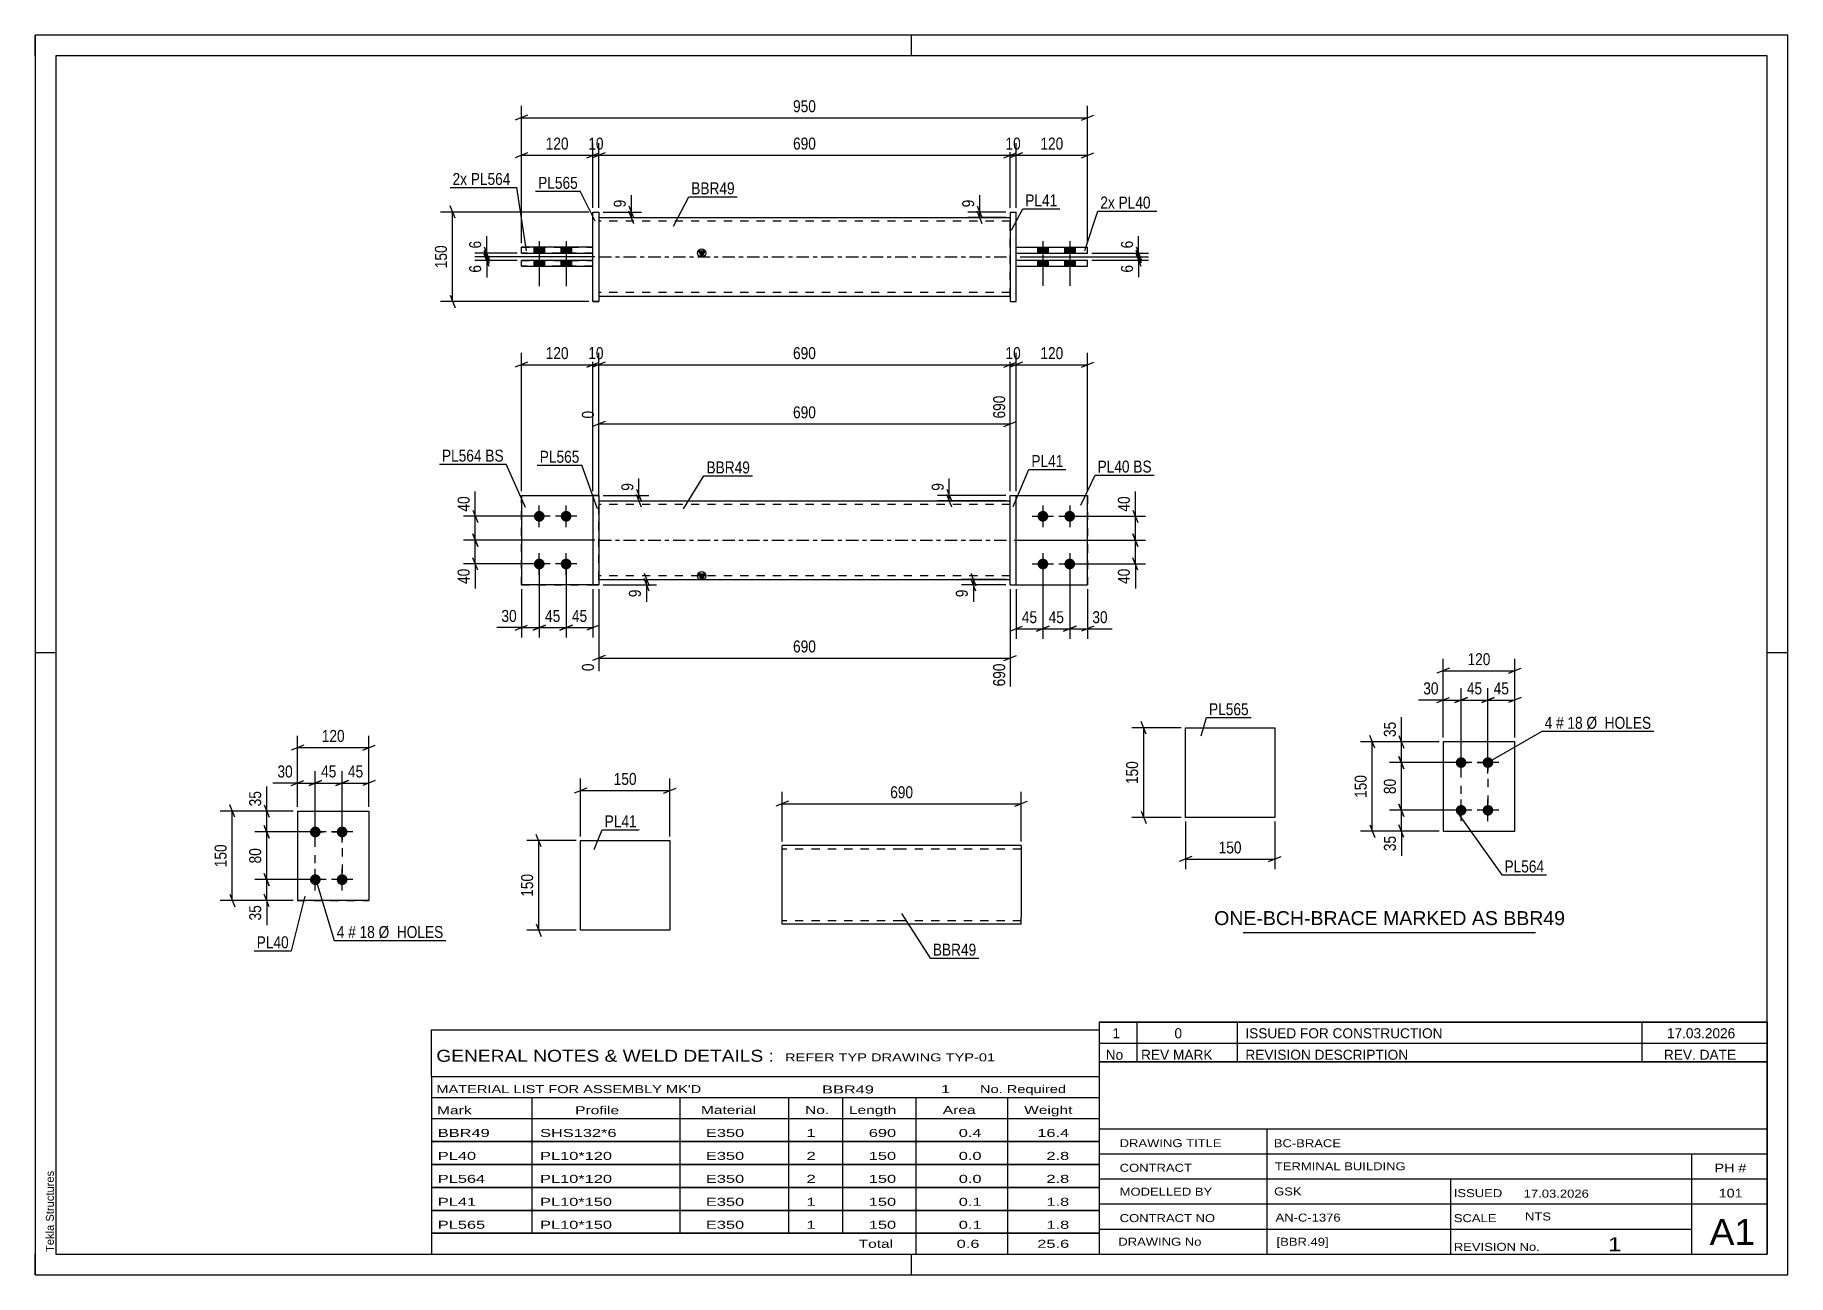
# Paper-space layout 'Layout1' of a CAD drawing. Header units: millimetres. Extents: x 0 to 420, y 0 to 297.
# The model-space entities are those that its viewports show. They can reach past a viewport. Long polylines and large blocks are cut down to what shows.
import ezdxf

# ---------------------------------------------------------------- set-up
doc = ezdxf.new("R2010")
doc.units = ezdxf.units.MM
doc.linetypes.add('DXK_LINE_DOT2', pattern=[3.9198, 1.9599, -1.9599])
doc.linetypes.add('DXK_LINE_DOT3', pattern=[5.9187, 2.979, -0.9799, 0.9799, -0.9799])
doc.layers.add('Viewport layer', color=7, linetype='Continuous', plot=False)
doc.styles.add('Arial', font='ARIAL.TTF', dxfattribs={"height": 0.2})
doc.styles.add('Arial Narrow', font='ARIALN.TTF', dxfattribs={"height": 0.2})

# ---------------------------------------------------------------- blocks, each defined once
blk = doc.blocks.new('Unknown-585637137-1129')
at = {"color": 5, "linetype": 'Continuous'}
for p, q in [((420, 297), (0, 297)), ((0, 297), (0, 0)), ((0, 292), (0, 297)), ((210, 292), (210, 297)), ((420, 0), (420, 297)), ((415, 292), (5, 292)), ((5, 292), (5, 5)), ((415, 5), (415, 292)), ((5, 149), (0, 149)), ((420, 149), (415, 149)), ((0, 0), (0, 5)), ((5, 5), (415, 5)), ((210, 0), (210, 5)), ((0, 0), (420, 0))]:
    blk.add_line(p, q, dxfattribs=at)
at = {"color": 174, "linetype": 'Continuous', "style": 'Arial'}
blk.add_text('Tekla Structures', height=1.9102, rotation=90, dxfattribs=at).set_placement((4.5, 5.5))
blk = doc.blocks.new('Bolt-585637137-3617 - 3615')
at = {"linetype": 'Continuous'}
for points in [[(341.69, 121.44, -1), (341.69, 124.01, -1)], [(348.12, 121.44, -1), (348.12, 124.01, -1)], [(341.69, 110.01, -1), (341.69, 112.58, -1)], [(348.12, 110.01, -1), (348.12, 112.58, -1)]]:
    blk.add_hatch(color=1, dxfattribs=at).paths.add_polyline_path(points)
at = {"color": 1, "linetype": 'Continuous'}
for p, q in [((344.26, 122.72), (339.12, 122.72)), ((341.69, 120.15), (341.69, 125.3)), ((350.69, 122.72), (345.54, 122.72)), ((348.12, 120.15), (348.12, 125.3)), ((341.69, 108.72), (341.69, 113.87)), ((348.12, 108.72), (348.12, 113.87)), ((344.26, 111.3), (339.12, 111.3)), ((350.69, 111.3), (345.54, 111.3))]:
    blk.add_line(p, q, dxfattribs=at)
blk = doc.blocks.new('Part-585637137-3616 - 3615')
at = {"color": 2, "linetype": 'Continuous'}
for p, q in [((354.54, 127.72), (337.4, 127.72)), ((337.4, 127.72), (337.4, 106.3)), ((354.54, 106.3), (354.54, 127.72)), ((337.4, 106.3), (354.54, 106.3))]:
    blk.add_line(p, q, dxfattribs=at)
blk = doc.blocks.new('Part-585637137-1452 - 1436')
at = {"color": 2, "linetype": 'Continuous'}
for p, q in [((62.87, 111.12), (80.01, 111.12)), ((62.87, 111.12), (62.87, 89.69)), ((80.01, 111.12), (80.01, 111.12)), ((80.01, 111.12), (80.01, 89.69)), ((80.01, 89.69), (62.87, 89.69)), ((62.87, 89.69), (62.87, 89.69))]:
    blk.add_line(p, q, dxfattribs=at)
at = {"color": 7, "linetype": 'DXK_LINE_DOT2'}
for p, q in [((62.87, 111.12), (80.01, 111.12)), ((80.01, 111.12), (80.01, 111.12)), ((62.87, 89.69), (80.01, 89.69))]:
    blk.add_line(p, q, dxfattribs=at)
blk = doc.blocks.new('Bolt-585637137-1485 - 1436')
at = {"linetype": 'Continuous'}
for points in [[(67.15, 107.4), (67.42, 107.37), (67.67, 107.29), (67.91, 107.16), (68.11, 106.98), (68.26, 106.76), (68.37, 106.51), (68.43, 106.25), (68.43, 105.98), (68.37, 105.72), (68.26, 105.47), (68.11, 105.26), (67.91, 105.08), (67.67, 104.94), (67.42, 104.86), (67.15, 104.83), (66.88, 104.86), (66.63, 104.94), (66.4, 105.08), (66.2, 105.26), (66.04, 105.47), (65.93, 105.72), (65.87, 105.98), (65.87, 106.25), (65.93, 106.51), (66.04, 106.76), (66.2, 106.98), (66.4, 107.16), (66.63, 107.29), (66.88, 107.37)], [(73.58, 107.4), (73.85, 107.37), (74.1, 107.29), (74.34, 107.16), (74.54, 106.98), (74.69, 106.76), (74.8, 106.51), (74.86, 106.25), (74.86, 105.98), (74.8, 105.72), (74.69, 105.47), (74.54, 105.26), (74.34, 105.08), (74.1, 104.94), (73.85, 104.86), (73.58, 104.83), (73.31, 104.86), (73.06, 104.94), (72.82, 105.08), (72.62, 105.26), (72.47, 105.47), (72.36, 105.72), (72.3, 105.98), (72.3, 106.25), (72.36, 106.51), (72.47, 106.76), (72.62, 106.98), (72.82, 107.16), (73.06, 107.29), (73.31, 107.37)], [(67.15, 95.97), (67.42, 95.95), (67.67, 95.86), (67.91, 95.73), (68.11, 95.55), (68.26, 95.33), (68.37, 95.09), (68.43, 94.82), (68.43, 94.55), (68.37, 94.29), (68.26, 94.05), (68.11, 93.83), (67.91, 93.65), (67.67, 93.51), (67.42, 93.43), (67.15, 93.4), (66.88, 93.43), (66.63, 93.51), (66.4, 93.65), (66.2, 93.83), (66.04, 94.05), (65.93, 94.29), (65.87, 94.55), (65.87, 94.82), (65.93, 95.09), (66.04, 95.33), (66.2, 95.55), (66.4, 95.73), (66.63, 95.86), (66.88, 95.95)], [(73.58, 95.97), (73.85, 95.95), (74.1, 95.86), (74.34, 95.73), (74.54, 95.55), (74.69, 95.33), (74.8, 95.09), (74.86, 94.82), (74.86, 94.55), (74.8, 94.29), (74.69, 94.05), (74.54, 93.83), (74.34, 93.65), (74.1, 93.51), (73.85, 93.43), (73.58, 93.4), (73.31, 93.43), (73.06, 93.51), (72.82, 93.65), (72.62, 93.83), (72.47, 94.05), (72.36, 94.29), (72.3, 94.55), (72.3, 94.82), (72.36, 95.09), (72.47, 95.33), (72.62, 95.55), (72.82, 95.73), (73.06, 95.86), (73.31, 95.95)]]:
    blk.add_hatch(color=1, dxfattribs=at).paths.add_polyline_path(points)
at = {"color": 1, "linetype": 'Continuous'}
for p, q in [((69.72, 106.12), (64.58, 106.12)), ((67.15, 103.55), (67.15, 108.69)), ((76.15, 106.12), (71.01, 106.12)), ((73.58, 103.55), (73.58, 108.69)), ((67.15, 92.12), (67.15, 97.26)), ((73.58, 92.12), (73.58, 97.26)), ((69.72, 94.69), (64.58, 94.69)), ((76.15, 94.69), (71.01, 94.69))]:
    blk.add_line(p, q, dxfattribs=at)
blk = doc.blocks.new('Bolt-585637137-1836 - 1822')
at = {"linetype": 'Continuous'}
for points in [[(241.49, 183.01), (241.75, 182.98), (242.01, 182.9), (242.24, 182.77), (242.44, 182.59), (242.6, 182.37), (242.71, 182.12), (242.77, 181.86), (242.77, 181.59), (242.71, 181.33), (242.6, 181.08), (242.44, 180.87), (242.24, 180.69), (242.01, 180.55), (241.75, 180.47), (241.49, 180.44), (241.22, 180.47), (240.96, 180.55), (240.73, 180.69), (240.53, 180.87), (240.37, 181.08), (240.26, 181.33), (240.21, 181.59), (240.21, 181.86), (240.26, 182.12), (240.37, 182.37), (240.53, 182.59), (240.73, 182.77), (240.96, 182.9), (241.22, 182.98)], [(247.92, 183.01), (248.18, 182.98), (248.44, 182.9), (248.67, 182.77), (248.87, 182.59), (249.03, 182.37), (249.14, 182.12), (249.19, 181.86), (249.19, 181.59), (249.14, 181.33), (249.03, 181.08), (248.87, 180.87), (248.67, 180.69), (248.44, 180.55), (248.18, 180.47), (247.92, 180.44), (247.65, 180.47), (247.39, 180.55), (247.16, 180.69), (246.96, 180.87), (246.8, 181.08), (246.69, 181.33), (246.64, 181.59), (246.64, 181.86), (246.69, 182.12), (246.8, 182.37), (246.96, 182.59), (247.16, 182.77), (247.39, 182.9), (247.65, 182.98)], [(241.49, 171.58), (241.75, 171.56), (242.01, 171.47), (242.24, 171.34), (242.44, 171.16), (242.6, 170.94), (242.71, 170.7), (242.77, 170.43), (242.77, 170.16), (242.71, 169.9), (242.6, 169.66), (242.44, 169.44), (242.24, 169.26), (242.01, 169.12), (241.75, 169.04), (241.49, 169.01), (241.22, 169.04), (240.96, 169.12), (240.73, 169.26), (240.53, 169.44), (240.37, 169.66), (240.26, 169.9), (240.21, 170.16), (240.21, 170.43), (240.26, 170.7), (240.37, 170.94), (240.53, 171.16), (240.73, 171.34), (240.96, 171.47), (241.22, 171.56)], [(247.92, 171.58), (248.18, 171.56), (248.44, 171.47), (248.67, 171.34), (248.87, 171.16), (249.03, 170.94), (249.14, 170.7), (249.19, 170.43), (249.19, 170.16), (249.14, 169.9), (249.03, 169.66), (248.87, 169.44), (248.67, 169.26), (248.44, 169.12), (248.18, 169.04), (247.92, 169.01), (247.65, 169.04), (247.39, 169.12), (247.16, 169.26), (246.96, 169.44), (246.8, 169.66), (246.69, 169.9), (246.64, 170.16), (246.64, 170.43), (246.69, 170.7), (246.8, 170.94), (246.96, 171.16), (247.16, 171.34), (247.39, 171.47), (247.65, 171.56)]]:
    blk.add_hatch(color=1, dxfattribs=at).paths.add_polyline_path(points)
at = {"color": 1, "linetype": 'Continuous'}
for p, q in [((238.92, 181.73), (244.06, 181.73)), ((241.49, 184.3), (241.49, 179.16)), ((245.34, 181.73), (250.49, 181.73)), ((247.92, 184.3), (247.92, 179.16)), ((241.49, 172.87), (241.49, 167.73)), ((247.92, 172.87), (247.92, 167.73)), ((238.92, 170.3), (244.06, 170.3)), ((245.34, 170.3), (250.49, 170.3))]:
    blk.add_line(p, q, dxfattribs=at)
blk = doc.blocks.new('Part-585637137-1828 - 1822')
at = {"linetype": 'Continuous'}
blk.add_hatch(color=2, dxfattribs=at).paths.add_polyline_path([(159.73, 166.58), (158.93, 167.98), (160.53, 167.98)])
at = {"color": 2, "linetype": 'Continuous'}
for p, q in [((135.1, 185.44), (233.63, 185.44)), ((135.1, 166.58), (233.63, 166.58)), ((159.73, 166.58), (158.93, 167.98)), ((158.93, 167.98), (160.53, 167.98)), ((160.53, 167.98), (159.73, 166.58))]:
    blk.add_line(p, q, dxfattribs=at)
at = {"color": 7, "linetype": 'DXK_LINE_DOT2'}
for p, q in [((135.1, 166.58), (135.1, 185.44)), ((233.63, 166.58), (233.63, 185.44)), ((233.63, 184.58), (135.1, 184.58)), ((233.63, 167.44), (135.1, 167.44))]:
    blk.add_line(p, q, dxfattribs=at)
at = {"color": 7, "linetype": 'DXK_LINE_DOT3'}
blk.add_line((135.1, 176.01), (233.63, 176.01), dxfattribs=at)
at = {"color": 2, "linetype": 'Continuous'}
blk.add_circle((159.73, 167.48), 1, dxfattribs=at)
blk = doc.blocks.new('Part-585637137-1841 - 1822')
at = {"color": 2, "linetype": 'Continuous'}
for p, q in [((135.1, 186.73), (133.67, 186.73)), ((133.67, 186.73), (133.67, 165.3)), ((135.1, 186.73), (135.1, 186.73)), ((135.1, 186.73), (135.1, 165.3)), ((133.67, 165.3), (135.1, 165.3))]:
    blk.add_line(p, q, dxfattribs=at)
at = {"color": 7, "linetype": 'DXK_LINE_DOT2'}
for p, q in [((133.67, 186.73), (135.1, 186.73)), ((135.1, 165.3), (133.67, 165.3))]:
    blk.add_line(p, q, dxfattribs=at)
blk = doc.blocks.new('Part-585637137-1833 - 1822')
at = {"color": 2, "linetype": 'Continuous'}
for p, q in [((235.06, 186.73), (252.2, 186.73)), ((252.2, 186.73), (252.2, 186.73)), ((252.2, 165.3), (252.2, 186.73)), ((235.06, 165.3), (252.2, 165.3))]:
    blk.add_line(p, q, dxfattribs=at)
at = {"color": 7, "linetype": 'DXK_LINE_DOT2'}
for p, q in [((235.06, 186.73), (252.2, 186.73)), ((235.06, 165.3), (235.06, 186.73)), ((235.06, 165.3), (235.06, 165.3)), ((235.06, 165.3), (252.2, 165.3))]:
    blk.add_line(p, q, dxfattribs=at)
blk = doc.blocks.new('Bolt-585637137-1835 - 1822')
at = {"linetype": 'Continuous'}
for points in [[(120.82, 180.44), (120.55, 180.47), (120.29, 180.55), (120.06, 180.69), (119.86, 180.87), (119.7, 181.08), (119.59, 181.33), (119.54, 181.59), (119.54, 181.86), (119.59, 182.12), (119.7, 182.37), (119.86, 182.59), (120.06, 182.77), (120.29, 182.9), (120.55, 182.98), (120.82, 183.01), (121.08, 182.98), (121.34, 182.9), (121.57, 182.77), (121.77, 182.59), (121.93, 182.37), (122.04, 182.12), (122.1, 181.86), (122.1, 181.59), (122.04, 181.33), (121.93, 181.08), (121.77, 180.87), (121.57, 180.69), (121.34, 180.55), (121.08, 180.47)], [(127.25, 180.44), (126.98, 180.47), (126.72, 180.55), (126.49, 180.69), (126.29, 180.87), (126.13, 181.08), (126.02, 181.33), (125.97, 181.59), (125.97, 181.86), (126.02, 182.12), (126.13, 182.37), (126.29, 182.59), (126.49, 182.77), (126.72, 182.9), (126.98, 182.98), (127.25, 183.01), (127.51, 182.98), (127.77, 182.9), (128, 182.77), (128.2, 182.59), (128.36, 182.37), (128.47, 182.12), (128.52, 181.86), (128.52, 181.59), (128.47, 181.33), (128.36, 181.08), (128.2, 180.87), (128, 180.69), (127.77, 180.55), (127.51, 180.47)], [(120.82, 169.01), (120.55, 169.04), (120.29, 169.12), (120.06, 169.26), (119.86, 169.44), (119.7, 169.66), (119.59, 169.9), (119.54, 170.16), (119.54, 170.43), (119.59, 170.7), (119.7, 170.94), (119.86, 171.16), (120.06, 171.34), (120.29, 171.47), (120.55, 171.56), (120.82, 171.58), (121.08, 171.56), (121.34, 171.47), (121.57, 171.34), (121.77, 171.16), (121.93, 170.94), (122.04, 170.7), (122.1, 170.43), (122.1, 170.16), (122.04, 169.9), (121.93, 169.66), (121.77, 169.44), (121.57, 169.26), (121.34, 169.12), (121.08, 169.04)], [(127.25, 169.01), (126.98, 169.04), (126.72, 169.12), (126.49, 169.26), (126.29, 169.44), (126.13, 169.66), (126.02, 169.9), (125.97, 170.16), (125.97, 170.43), (126.02, 170.7), (126.13, 170.94), (126.29, 171.16), (126.49, 171.34), (126.72, 171.47), (126.98, 171.56), (127.25, 171.58), (127.51, 171.56), (127.77, 171.47), (128, 171.34), (128.2, 171.16), (128.36, 170.94), (128.47, 170.7), (128.52, 170.43), (128.52, 170.16), (128.47, 169.9), (128.36, 169.66), (128.2, 169.44), (128, 169.26), (127.77, 169.12), (127.51, 169.04)]]:
    blk.add_hatch(color=1, dxfattribs=at).paths.add_polyline_path(points)
at = {"color": 1, "linetype": 'Continuous'}
for p, q in [((123.39, 181.73), (118.25, 181.73)), ((120.82, 179.16), (120.82, 184.3)), ((129.82, 181.73), (124.67, 181.73)), ((127.25, 179.16), (127.25, 184.3)), ((120.82, 167.73), (120.82, 172.87)), ((127.25, 167.73), (127.25, 172.87)), ((123.39, 170.3), (118.25, 170.3)), ((129.82, 170.3), (124.67, 170.3))]:
    blk.add_line(p, q, dxfattribs=at)
blk = doc.blocks.new('Part-585637137-1846 - 1822')
at = {"color": 7, "linetype": 'DXK_LINE_DOT2'}
for p, q in [((116.53, 186.73), (133.67, 186.73)), ((116.53, 186.73), (133.67, 186.73)), ((116.53, 165.3), (116.53, 186.73)), ((133.67, 186.73), (133.67, 186.73)), ((133.67, 186.73), (133.67, 165.3)), ((116.53, 165.3), (133.67, 165.3)), ((133.67, 165.3), (116.53, 165.3)), ((116.53, 165.3), (116.53, 165.3))]:
    blk.add_line(p, q, dxfattribs=at)
blk = doc.blocks.new('Part-585637137-1851 - 1822')
at = {"color": 2, "linetype": 'Continuous'}
for p, q in [((116.53, 186.73), (133.67, 186.73)), ((116.53, 186.73), (116.53, 165.3)), ((133.67, 165.3), (116.53, 165.3)), ((116.53, 165.3), (116.53, 165.3))]:
    blk.add_line(p, q, dxfattribs=at)
at = {"color": 7, "linetype": 'DXK_LINE_DOT2'}
for p, q in [((116.53, 186.73), (133.67, 186.73)), ((133.67, 186.73), (133.67, 186.73)), ((133.67, 186.73), (133.67, 165.3)), ((116.53, 165.3), (133.67, 165.3)), ((116.53, 165.3), (116.53, 165.3))]:
    blk.add_line(p, q, dxfattribs=at)
blk = doc.blocks.new('Part-585637137-1856 - 1822')
at = {"color": 2, "linetype": 'Continuous'}
for p, q in [((233.63, 186.73), (235.06, 186.73)), ((233.63, 165.3), (233.63, 186.73)), ((235.06, 165.3), (235.06, 186.73)), ((233.63, 165.3), (235.06, 165.3)), ((233.63, 165.3), (235.06, 165.3))]:
    blk.add_line(p, q, dxfattribs=at)
at = {"color": 7, "linetype": 'DXK_LINE_DOT2'}
for p, q in [((233.63, 186.73), (235.06, 186.73)), ((233.63, 165.3), (233.63, 165.3)), ((235.06, 165.3), (235.06, 165.3)), ((235.06, 165.3), (235.06, 165.3))]:
    blk.add_line(p, q, dxfattribs=at)
blk = doc.blocks.new('Part-585637137-1862 - 1822')
at = {"color": 7, "linetype": 'DXK_LINE_DOT2'}
for p, q in [((235.06, 186.73), (252.2, 186.73)), ((235.06, 165.3), (235.06, 186.73)), ((235.06, 186.73), (252.2, 186.73)), ((252.2, 186.73), (252.2, 186.73)), ((252.2, 186.73), (252.2, 165.3)), ((235.06, 165.3), (235.06, 165.3)), ((235.06, 165.3), (252.2, 165.3)), ((235.06, 165.3), (252.2, 165.3))]:
    blk.add_line(p, q, dxfattribs=at)
blk = doc.blocks.new('Part-585637137-2172 - 2166')
at = {"color": 2, "linetype": 'Continuous'}
for p, q in [((133.67, 243.03), (116.53, 243.03)), ((116.53, 241.61), (116.53, 243.03)), ((116.53, 241.61), (133.67, 241.61)), ((116.53, 241.61), (116.53, 241.61)), ((133.67, 241.61), (133.67, 243.03))]:
    blk.add_line(p, q, dxfattribs=at)
at = {"color": 7, "linetype": 'DXK_LINE_DOT2'}
for p, q in [((116.53, 243.03), (133.67, 243.03)), ((133.67, 241.61), (116.53, 241.61))]:
    blk.add_line(p, q, dxfattribs=at)
blk = doc.blocks.new('Part-585637137-2197 - 2166')
at = {"color": 2, "linetype": 'Continuous'}
for p, q in [((235.06, 246.2), (252.2, 246.2)), ((235.06, 244.77), (235.06, 246.2)), ((235.06, 244.77), (252.2, 244.77)), ((235.06, 244.77), (252.2, 244.77)), ((252.2, 244.77), (252.2, 246.2))]:
    blk.add_line(p, q, dxfattribs=at)
at = {"color": 7, "linetype": 'DXK_LINE_DOT2'}
for p, q in [((235.06, 246.2), (252.2, 246.2)), ((235.06, 244.77), (235.06, 244.77)), ((252.2, 244.77), (252.2, 244.77)), ((252.2, 244.77), (252.2, 244.77))]:
    blk.add_line(p, q, dxfattribs=at)
blk = doc.blocks.new('Part-585637137-2177 - 2166')
at = {"color": 2, "linetype": 'Continuous'}
for p, q in [((233.63, 254.61), (233.63, 233.18)), ((233.63, 254.61), (235.06, 254.61)), ((235.06, 233.18), (235.06, 254.61)), ((233.63, 233.18), (235.06, 233.18)), ((233.63, 233.18), (235.06, 233.18))]:
    blk.add_line(p, q, dxfattribs=at)
at = {"color": 7, "linetype": 'DXK_LINE_DOT2'}
for p, q in [((233.63, 254.6), (233.63, 254.61)), ((233.63, 254.6), (235.06, 254.6)), ((233.63, 233.18), (233.63, 233.18)), ((235.06, 233.18), (235.06, 233.18)), ((235.06, 233.18), (235.06, 233.18))]:
    blk.add_line(p, q, dxfattribs=at)
blk = doc.blocks.new('Part-585637137-2187 - 2166')
at = {"linetype": 'Continuous'}
blk.add_hatch(color=2, dxfattribs=at).paths.add_polyline_path([(159.73, 243.89), (158.93, 245.29), (160.53, 245.29)])
at = {"color": 2, "linetype": 'Continuous'}
for p, q in [((135.1, 253.32), (233.63, 253.32)), ((159.73, 243.89), (158.93, 245.29)), ((158.93, 245.29), (160.53, 245.29)), ((160.53, 245.29), (159.73, 243.89)), ((135.1, 234.46), (233.63, 234.46))]:
    blk.add_line(p, q, dxfattribs=at)
at = {"color": 7, "linetype": 'DXK_LINE_DOT2'}
for p, q in [((135.1, 253.32), (135.1, 234.46)), ((233.63, 252.46), (135.1, 252.46)), ((233.63, 234.46), (233.63, 253.32)), ((233.63, 235.32), (135.1, 235.32))]:
    blk.add_line(p, q, dxfattribs=at)
at = {"color": 7, "linetype": 'DXK_LINE_DOT3'}
blk.add_line((135.1, 243.89), (233.63, 243.89), dxfattribs=at)
at = {"color": 2, "linetype": 'Continuous'}
blk.add_circle((159.73, 244.79), 1, dxfattribs=at)
blk = doc.blocks.new('Part-585637137-2192 - 2166')
at = {"color": 2, "linetype": 'Continuous'}
for p, q in [((235.06, 243.06), (252.2, 243.06)), ((235.06, 241.63), (235.06, 243.06)), ((235.06, 241.63), (252.2, 241.63)), ((235.06, 241.63), (252.2, 241.63)), ((252.2, 241.63), (252.2, 243.06))]:
    blk.add_line(p, q, dxfattribs=at)
at = {"color": 7, "linetype": 'DXK_LINE_DOT2'}
for p, q in [((235.06, 243.06), (252.2, 243.06)), ((235.06, 241.63), (235.06, 241.63)), ((252.2, 241.63), (252.2, 241.63)), ((252.2, 241.63), (252.2, 241.63))]:
    blk.add_line(p, q, dxfattribs=at)
blk = doc.blocks.new('Part-585637137-2202 - 2166')
at = {"color": 2, "linetype": 'Continuous'}
for p, q in [((133.67, 246.18), (116.53, 246.18)), ((116.53, 244.75), (116.53, 246.18)), ((116.53, 244.75), (133.67, 244.75)), ((116.53, 244.75), (116.53, 244.75)), ((133.67, 244.75), (133.67, 246.18))]:
    blk.add_line(p, q, dxfattribs=at)
at = {"color": 7, "linetype": 'DXK_LINE_DOT2'}
for p, q in [((116.53, 246.18), (133.67, 246.18)), ((133.67, 244.75), (116.53, 244.75))]:
    blk.add_line(p, q, dxfattribs=at)
blk = doc.blocks.new('Part-585637137-2207 - 2166')
at = {"color": 2, "linetype": 'Continuous'}
for p, q in [((133.67, 254.61), (135.1, 254.61)), ((133.67, 233.18), (133.67, 254.61)), ((135.1, 254.61), (135.1, 254.61)), ((135.1, 254.61), (135.1, 233.18)), ((135.1, 233.18), (133.67, 233.18)), ((133.67, 233.18), (133.67, 233.18))]:
    blk.add_line(p, q, dxfattribs=at)
at = {"color": 7, "linetype": 'DXK_LINE_DOT2'}
for p, q in [((133.67, 254.61), (135.1, 254.61)), ((133.67, 233.18), (135.1, 233.18)), ((133.67, 233.18), (133.67, 233.18))]:
    blk.add_line(p, q, dxfattribs=at)
blk = doc.blocks.new('Bolt-585637137-2208 - 2166')
at = {"linetype": 'Continuous'}
for points in [[(119.53, 244.75), (122.1, 244.75), (122.1, 246.18), (119.53, 246.18)], [(119.53, 244.75), (122.1, 244.75), (122.1, 246.18), (119.53, 246.18)], [(125.96, 244.75), (128.53, 244.75), (128.53, 246.18), (125.96, 246.18)], [(125.96, 244.75), (128.53, 244.75), (128.53, 246.18), (125.96, 246.18)], [(119.53, 241.61), (122.1, 241.61), (122.1, 243.03), (119.53, 243.03)], [(119.53, 241.61), (122.1, 241.61), (122.1, 243.03), (119.53, 243.03)], [(125.96, 241.61), (128.53, 241.61), (128.53, 243.03), (125.96, 243.03)], [(125.96, 241.61), (128.53, 241.61), (128.53, 243.03), (125.96, 243.03)]]:
    blk.add_hatch(color=1, dxfattribs=at).paths.add_polyline_path(points)
at = {"color": 1, "linetype": 'Continuous'}
for p, q in [((119.53, 246.18), (119.53, 244.75)), ((119.53, 246.18), (119.53, 244.75)), ((120.82, 247.61), (120.82, 236.89)), ((120.82, 247.61), (120.82, 236.89)), ((122.1, 246.18), (122.1, 244.75)), ((122.1, 246.18), (122.1, 244.75)), ((125.96, 246.18), (125.96, 244.75)), ((125.96, 246.18), (125.96, 244.75)), ((127.25, 247.61), (127.25, 236.89)), ((127.25, 247.61), (127.25, 236.89)), ((128.53, 246.18), (128.53, 244.75)), ((128.53, 246.18), (128.53, 244.75)), ((119.53, 243.03), (119.53, 241.61)), ((119.53, 243.03), (119.53, 241.61)), ((122.1, 243.03), (122.1, 241.61)), ((122.1, 243.03), (122.1, 241.61)), ((125.96, 243.03), (125.96, 241.61)), ((125.96, 243.03), (125.96, 241.61)), ((128.53, 243.03), (128.53, 241.61)), ((128.53, 243.03), (128.53, 241.61))]:
    blk.add_line(p, q, dxfattribs=at)
blk = doc.blocks.new('Bolt-585637137-2209 - 2166')
at = {"linetype": 'Continuous'}
for points in [[(242.77, 246.2), (240.2, 246.2), (240.2, 244.77), (242.77, 244.77)], [(242.77, 246.2), (240.2, 246.2), (240.2, 244.77), (242.77, 244.77)], [(249.2, 246.2), (246.63, 246.2), (246.63, 244.77), (249.2, 244.77)], [(249.2, 246.2), (246.63, 246.2), (246.63, 244.77), (249.2, 244.77)], [(242.77, 243.06), (240.2, 243.06), (240.2, 241.63), (242.77, 241.63)], [(242.77, 243.06), (240.2, 243.06), (240.2, 241.63), (242.77, 241.63)], [(249.2, 243.06), (246.63, 243.06), (246.63, 241.63), (249.2, 241.63)], [(249.2, 243.06), (246.63, 243.06), (246.63, 241.63), (249.2, 241.63)]]:
    blk.add_hatch(color=1, dxfattribs=at).paths.add_polyline_path(points)
at = {"color": 1, "linetype": 'Continuous'}
for p, q in [((240.2, 246.2), (240.2, 244.77)), ((240.2, 246.2), (240.2, 244.77)), ((241.49, 247.63), (241.49, 236.91)), ((241.49, 247.63), (241.49, 236.91)), ((242.77, 246.2), (242.77, 244.77)), ((242.77, 246.2), (242.77, 244.77)), ((246.63, 246.2), (246.63, 244.77)), ((246.63, 246.2), (246.63, 244.77)), ((247.92, 247.63), (247.92, 236.91)), ((247.92, 247.63), (247.92, 236.91)), ((249.2, 246.2), (249.2, 244.77)), ((249.2, 246.2), (249.2, 244.77)), ((240.2, 243.06), (240.2, 241.63)), ((240.2, 243.06), (240.2, 241.63)), ((242.77, 243.06), (242.77, 241.63)), ((242.77, 243.06), (242.77, 241.63)), ((246.63, 243.06), (246.63, 241.63)), ((246.63, 243.06), (246.63, 241.63)), ((249.2, 243.06), (249.2, 241.63)), ((249.2, 243.06), (249.2, 241.63))]:
    blk.add_line(p, q, dxfattribs=at)
blk = doc.blocks.new('Part-585637137-3625 - 3624')
at = {"color": 2, "linetype": 'Continuous'}
for p, q in [((275.63, 131.04), (297.06, 131.04)), ((275.63, 109.61), (275.63, 131.04)), ((297.06, 131.04), (297.06, 109.61)), ((297.06, 109.61), (275.63, 109.61))]:
    blk.add_line(p, q, dxfattribs=at)
blk = doc.blocks.new('Part-585637137-1411 - 1395')
at = {"color": 2, "linetype": 'Continuous'}
for p, q in [((130.68, 104.03), (152.11, 104.03)), ((130.68, 82.6), (130.68, 104.03)), ((152.11, 104.03), (152.11, 82.6)), ((152.11, 82.6), (130.68, 82.6))]:
    blk.add_line(p, q, dxfattribs=at)
blk = doc.blocks.new('Part-585637137-1373 - 1357')
at = {"color": 2, "linetype": 'Continuous'}
for p, q in [((207.6, 102.85), (179.02, 102.85)), ((179.02, 84.13), (179.02, 102.85)), ((236.27, 102.85), (207.7, 102.85)), ((236.27, 102.85), (236.27, 85.71)), ((179.02, 84), (179.02, 84.13)), ((236.27, 84), (236.27, 85.71)), ((207.6, 84), (179.02, 84)), ((236.27, 84), (207.7, 84))]:
    blk.add_line(p, q, dxfattribs=at)
at = {"color": 7, "linetype": 'DXK_LINE_DOT2'}
for p, q in [((207.6, 102), (179.02, 102)), ((236.27, 102), (207.7, 102)), ((236.27, 102), (236.27, 101.93)), ((236.27, 101.93), (236.27, 102)), ((236.27, 101.79), (236.27, 101.93)), ((236.27, 101.93), (236.27, 101.79)), ((179.02, 84.85), (179.02, 84.92)), ((207.6, 84.85), (179.02, 84.85)), ((236.27, 84.85), (207.7, 84.85)), ((236.27, 84.92), (236.27, 85.38)), ((236.27, 84.85), (236.27, 84.92))]:
    blk.add_line(p, q, dxfattribs=at)
blk = doc.blocks.new('Rectangle-585637137-3775 - 3615')
at = {"color": 1, "linetype": 'DXK_LINE_DOT2'}
blk.add_lwpolyline([(341.69, 122.72), (348.12, 122.72), (348.12, 111.3), (341.69, 111.3), (341.69, 122.72)], close=True, dxfattribs=at)
blk = doc.blocks.new('Rectangle-585637137-1600 - 1436')
at = {"color": 1, "linetype": 'DXK_LINE_DOT2'}
blk.add_lwpolyline([(67.15, 106.12), (73.58, 106.12), (73.58, 94.69), (67.15, 94.69), (67.15, 106.12)], close=True, dxfattribs=at)
blk = doc.blocks.new('StraightDimension-585637137-3641 - 3615')
at = {"color": 7, "linetype": 'Continuous'}
for p, q in [((336.4, 127.72), (317.55, 127.72)), ((321, 126.22), (319.8, 129.22)), ((320.4, 106.3), (320.4, 127.72)), ((336.4, 106.3), (317.55, 106.3)), ((319.8, 107.8), (321, 104.8))]:
    blk.add_line(p, q, dxfattribs=at)
at = {"color": 0}
blk.add_wipeout([(319.65, 120.35), (315.45, 120.35), (315.45, 113.67), (319.65, 113.67)], dxfattribs=at)
at = {"color": 3, "style": 'Arial Narrow'}
blk.add_text('150', height=2.863, rotation=90.0002, dxfattribs=at).set_placement((319.05, 114.27))
blk = doc.blocks.new('StraightDimension-585637137-3631 - 3615')
at = {"color": 7, "linetype": 'Continuous'}
for p, q in [((340.69, 111.3), (324.55, 111.3)), ((326.8, 112.8), (328, 109.8)), ((327.4, 106.3), (327.4, 111.3)), ((336.4, 106.3), (324.55, 106.3)), ((328, 104.8), (326.8, 107.8))]:
    blk.add_line(p, q, dxfattribs=at)
at = {"color": 0}
blk.add_wipeout([(326.65, 105.77), (322.45, 105.77), (322.45, 100.91), (326.65, 100.91)], dxfattribs=at)
at = {"color": 7, "linetype": 'Continuous'}
blk.add_line((327.4, 106.3), (327.4, 100.39), dxfattribs=at)
blk.add_line((327.4, 106.3), (327.4, 100.39), dxfattribs=at)
at = {"color": 3, "style": 'Arial Narrow'}
blk.add_text('35', height=2.863, rotation=90.0002, dxfattribs=at).set_placement((326.05, 101.51))
blk = doc.blocks.new('StraightDimension-585637137-3647 - 3615')
at = {"color": 7, "linetype": 'Continuous'}
for p, q in [((337.4, 128.72), (337.4, 140.57)), ((341.69, 123.72), (341.69, 140.57)), ((335.9, 137.12), (338.9, 138.32)), ((337.4, 137.72), (341.69, 137.72)), ((343.19, 138.32), (340.19, 137.12))]:
    blk.add_line(p, q, dxfattribs=at)
at = {"color": 0}
blk.add_wipeout([(336.88, 138.47), (336.88, 142.67), (332.02, 142.67), (332.02, 138.47)], dxfattribs=at)
at = {"color": 7, "linetype": 'Continuous'}
blk.add_line((337.4, 137.72), (331.5, 137.72), dxfattribs=at)
blk.add_line((337.4, 137.72), (331.5, 137.72), dxfattribs=at)
at = {"color": 3, "style": 'Arial Narrow'}
blk.add_text('30', height=2.863, dxfattribs=at).set_placement((332.62, 139.07))
blk = doc.blocks.new('StraightDimension-585637137-3629 - 3615')
at = {"color": 7, "linetype": 'Continuous'}
for p, q in [((336.4, 127.72), (324.55, 127.72)), ((326.8, 129.22), (328, 126.22)), ((327.4, 122.72), (327.4, 127.72)), ((340.69, 122.72), (324.55, 122.72)), ((328, 121.22), (326.8, 124.22))]:
    blk.add_line(p, q, dxfattribs=at)
at = {"color": 0}
blk.add_wipeout([(326.65, 133.11), (322.45, 133.11), (322.45, 128.25), (326.65, 128.25)], dxfattribs=at)
at = {"color": 7, "linetype": 'Continuous'}
blk.add_line((327.4, 127.72), (327.4, 133.63), dxfattribs=at)
blk.add_line((327.4, 127.72), (327.4, 133.63), dxfattribs=at)
at = {"color": 3, "style": 'Arial Narrow'}
blk.add_text('35', height=2.863, rotation=90.0002, dxfattribs=at).set_placement((326.05, 128.85))
blk = doc.blocks.new('StraightDimension-585637137-3630 - 3615')
at = {"color": 7, "linetype": 'Continuous'}
for p, q in [((340.69, 122.72), (324.55, 122.72)), ((326.8, 124.22), (328, 121.22)), ((327.4, 111.3), (327.4, 122.72)), ((340.69, 111.3), (324.55, 111.3)), ((328, 109.8), (326.8, 112.8))]:
    blk.add_line(p, q, dxfattribs=at)
at = {"color": 0}
blk.add_wipeout([(326.65, 119.44), (322.45, 119.44), (322.45, 114.58), (326.65, 114.58)], dxfattribs=at)
at = {"color": 3, "style": 'Arial Narrow'}
blk.add_text('80', height=2.863, rotation=90.0002, dxfattribs=at).set_placement((326.05, 115.18))
blk = doc.blocks.new('StraightDimension-585637137-3645 - 3615')
at = {"color": 7, "linetype": 'Continuous'}
for p, q in [((348.12, 123.72), (348.12, 140.57)), ((354.54, 128.72), (354.54, 140.57)), ((346.62, 137.12), (349.62, 138.32)), ((348.12, 137.72), (354.54, 137.72)), ((356.04, 138.32), (353.04, 137.12))]:
    blk.add_line(p, q, dxfattribs=at)
at = {"color": 0}
blk.add_wipeout([(353.76, 138.47), (353.76, 142.67), (348.9, 142.67), (348.9, 138.47)], dxfattribs=at)
at = {"color": 3, "style": 'Arial Narrow'}
blk.add_text('45', height=2.863, dxfattribs=at).set_placement((349.5, 139.07))
blk = doc.blocks.new('StraightDimension-585637137-3646 - 3615')
at = {"color": 7, "linetype": 'Continuous'}
for p, q in [((341.69, 123.72), (341.69, 140.57)), ((348.12, 123.72), (348.12, 140.57)), ((340.19, 137.12), (343.19, 138.32)), ((341.69, 137.72), (348.12, 137.72)), ((349.62, 138.32), (346.62, 137.12))]:
    blk.add_line(p, q, dxfattribs=at)
at = {"color": 0}
blk.add_wipeout([(347.33, 138.47), (347.33, 142.67), (342.47, 142.67), (342.47, 138.47)], dxfattribs=at)
at = {"color": 3, "style": 'Arial Narrow'}
blk.add_text('45', height=2.863, dxfattribs=at).set_placement((343.07, 139.07))
blk = doc.blocks.new('StraightDimension-585637137-3657 - 3615')
at = {"color": 7, "linetype": 'Continuous'}
for p, q in [((337.4, 128.72), (337.4, 147.57)), ((354.54, 128.72), (354.54, 147.57)), ((338.9, 145.32), (335.9, 144.12)), ((337.4, 144.72), (354.54, 144.72)), ((353.04, 144.12), (356.04, 145.32))]:
    blk.add_line(p, q, dxfattribs=at)
at = {"color": 0}
blk.add_wipeout([(349.32, 145.47), (349.32, 149.67), (342.63, 149.67), (342.63, 145.47)], dxfattribs=at)
at = {"color": 3, "style": 'Arial Narrow'}
blk.add_text('120', height=2.863, dxfattribs=at).set_placement((343.23, 146.07))
blk = doc.blocks.new('StraightDimension-585637137-1581 - 1436')
at = {"color": 7, "linetype": 'Continuous'}
for p, q in [((64.37, 126.92), (61.37, 125.72)), ((62.87, 112.12), (62.87, 129.17)), ((62.87, 126.32), (80.01, 126.32)), ((78.51, 125.72), (81.51, 126.92)), ((80.01, 112.12), (80.01, 129.17))]:
    blk.add_line(p, q, dxfattribs=at)
at = {"color": 0}
blk.add_wipeout([(74.78, 127.07), (74.78, 131.27), (68.1, 131.27), (68.1, 127.07)], dxfattribs=at)
at = {"color": 3, "style": 'Arial Narrow'}
blk.add_text('120', height=2.863, dxfattribs=at).set_placement((68.7, 127.67))
blk = doc.blocks.new('StraightDimension-585637137-1500 - 1436')
at = {"color": 7, "linetype": 'Continuous'}
for p, q in [((66.15, 106.12), (52.67, 106.12)), ((54.92, 107.62), (56.12, 104.62)), ((55.52, 94.69), (55.52, 106.12)), ((66.15, 94.69), (52.67, 94.69)), ((56.12, 93.19), (54.92, 96.19))]:
    blk.add_line(p, q, dxfattribs=at)
at = {"color": 0}
blk.add_wipeout([(54.77, 102.83), (50.57, 102.83), (50.57, 97.97), (54.77, 97.97)], dxfattribs=at)
at = {"color": 3, "style": 'Arial Narrow'}
blk.add_text('80', height=2.863, rotation=90.0002, dxfattribs=at).set_placement((54.17, 98.57))
blk = doc.blocks.new('StraightDimension-585637137-1487 - 1436')
at = {"color": 7, "linetype": 'Continuous'}
for p, q in [((66.15, 94.69), (52.67, 94.69)), ((54.92, 96.19), (56.12, 93.19)), ((55.52, 89.69), (55.52, 94.69)), ((61.87, 89.69), (52.67, 89.69)), ((56.12, 88.19), (54.92, 91.19))]:
    blk.add_line(p, q, dxfattribs=at)
at = {"color": 0}
blk.add_wipeout([(54.77, 89.16), (50.57, 89.16), (50.57, 84.31), (54.77, 84.31)], dxfattribs=at)
at = {"color": 7, "linetype": 'Continuous'}
blk.add_line((55.52, 89.69), (55.52, 83.78), dxfattribs=at)
blk.add_line((55.52, 89.69), (55.52, 83.78), dxfattribs=at)
at = {"color": 3, "style": 'Arial Narrow'}
blk.add_text('35', height=2.863, rotation=90.0002, dxfattribs=at).set_placement((54.17, 84.91))
blk = doc.blocks.new('StraightDimension-585637137-1510 - 1436')
at = {"color": 7, "linetype": 'Continuous'}
for p, q in [((61.87, 111.12), (52.67, 111.12)), ((54.92, 112.62), (56.12, 109.62)), ((55.52, 106.12), (55.52, 111.12)), ((66.15, 106.12), (52.67, 106.12)), ((56.12, 104.62), (54.92, 107.62))]:
    blk.add_line(p, q, dxfattribs=at)
at = {"color": 0}
blk.add_wipeout([(54.77, 116.5), (50.57, 116.5), (50.57, 111.64), (54.77, 111.64)], dxfattribs=at)
at = {"color": 7, "linetype": 'Continuous'}
blk.add_line((55.52, 111.12), (55.52, 117.02), dxfattribs=at)
blk.add_line((55.52, 111.12), (55.52, 117.02), dxfattribs=at)
at = {"color": 3, "style": 'Arial Narrow'}
blk.add_text('35', height=2.863, rotation=90.0002, dxfattribs=at).set_placement((54.17, 112.24))
blk = doc.blocks.new('StraightDimension-585637137-1541 - 1436')
at = {"color": 7, "linetype": 'Continuous'}
for p, q in [((72.08, 117.22), (75.08, 118.42)), ((73.58, 107.12), (73.58, 120.67)), ((73.58, 117.82), (80.01, 117.82)), ((81.51, 118.42), (78.51, 117.22)), ((80.01, 112.12), (80.01, 120.67))]:
    blk.add_line(p, q, dxfattribs=at)
at = {"color": 0}
blk.add_wipeout([(79.22, 118.57), (79.22, 122.77), (74.37, 122.77), (74.37, 118.57)], dxfattribs=at)
at = {"color": 3, "style": 'Arial Narrow'}
blk.add_text('45', height=2.863, dxfattribs=at).set_placement((74.97, 119.17))
blk = doc.blocks.new('StraightDimension-585637137-1524 - 1436')
at = {"color": 7, "linetype": 'Continuous'}
for p, q in [((61.87, 111.12), (44.39, 111.12)), ((47.84, 109.62), (46.64, 112.62)), ((47.24, 89.69), (47.24, 111.12)), ((61.87, 89.69), (44.39, 89.69)), ((46.64, 91.19), (47.84, 88.19))]:
    blk.add_line(p, q, dxfattribs=at)
at = {"color": 0}
blk.add_wipeout([(46.49, 103.74), (42.29, 103.74), (42.29, 97.06), (46.49, 97.06)], dxfattribs=at)
at = {"color": 3, "style": 'Arial Narrow'}
blk.add_text('150', height=2.863, rotation=90.0002, dxfattribs=at).set_placement((45.89, 97.66))
blk = doc.blocks.new('StraightDimension-585637137-1557 - 1436')
at = {"color": 7, "linetype": 'Continuous'}
for p, q in [((65.65, 117.22), (68.65, 118.42)), ((67.15, 107.12), (67.15, 120.67)), ((67.15, 117.82), (73.58, 117.82)), ((75.08, 118.42), (72.08, 117.22)), ((73.58, 107.12), (73.58, 120.67))]:
    blk.add_line(p, q, dxfattribs=at)
at = {"color": 0}
blk.add_wipeout([(72.79, 118.57), (72.79, 122.77), (67.94, 122.77), (67.94, 118.57)], dxfattribs=at)
at = {"color": 3, "style": 'Arial Narrow'}
blk.add_text('45', height=2.863, dxfattribs=at).set_placement((68.54, 119.17))
blk = doc.blocks.new('StraightDimension-585637137-1567 - 1436')
at = {"color": 7, "linetype": 'Continuous'}
for p, q in [((61.37, 117.22), (64.37, 118.42)), ((62.87, 112.12), (62.87, 120.67)), ((62.87, 117.82), (67.15, 117.82)), ((68.65, 118.42), (65.65, 117.22)), ((67.15, 107.12), (67.15, 120.67))]:
    blk.add_line(p, q, dxfattribs=at)
at = {"color": 0}
blk.add_wipeout([(62.34, 118.57), (62.34, 122.77), (57.48, 122.77), (57.48, 118.57)], dxfattribs=at)
at = {"color": 7, "linetype": 'Continuous'}
blk.add_line((62.87, 117.82), (56.96, 117.82), dxfattribs=at)
blk.add_line((62.87, 117.82), (56.96, 117.82), dxfattribs=at)
at = {"color": 3, "style": 'Arial Narrow'}
blk.add_text('30', height=2.863, dxfattribs=at).set_placement((58.08, 119.17))
blk = doc.blocks.new('StraightDimension-585637137-1898 - 1822')
at = {"color": 7, "linetype": 'Continuous'}
for p, q in [((120.82, 169.3), (120.82, 152.67)), ((127.25, 169.3), (127.25, 152.67)), ((119.32, 154.47), (122.32, 155.67)), ((128.75, 155.67), (125.75, 154.47)), ((120.82, 155.07), (127.25, 155.07))]:
    blk.add_line(p, q, dxfattribs=at)
at = {"color": 0}
blk.add_wipeout([(126.46, 155.82), (126.46, 160.02), (121.6, 160.02), (121.6, 155.82)], dxfattribs=at)
at = {"color": 3, "style": 'Arial Narrow'}
blk.add_text('45', height=2.863, dxfattribs=at).set_placement((122.2, 156.42))
blk = doc.blocks.new('StraightDimension-585637137-2478 - 1822')
at = {"color": 7, "linetype": 'Continuous'}
for p, q in [((233.63, 187.73), (233.63, 210.64)), ((135.1, 186.44), (135.1, 206.98)), ((136.6, 204.45), (133.6, 203.25)), ((135.1, 203.85), (233.63, 203.85)), ((232.13, 203.25), (235.13, 204.45))]:
    blk.add_line(p, q, dxfattribs=at)
at = {"color": 0, "linetype": 'Continuous'}
for points in [[(233.03, 211.24), (228.83, 211.24), (228.83, 204.55), (233.03, 204.55)], [(134.5, 207.58), (130.3, 207.58), (130.3, 204.55), (134.5, 204.55)]]:
    blk.add_wipeout(points, dxfattribs=at)
at = {"color": 0}
blk.add_wipeout([(187.71, 204.6), (187.71, 208.8), (181.02, 208.8), (181.02, 204.6)], dxfattribs=at)
at = {"color": 3, "linetype": 'Continuous', "style": 'Arial Narrow'}
for s, height, p in [('690', 2.863, (232.43, 205.15)), ('0', 2.86, (133.9, 205.15))]:
    blk.add_text(s, height=height, rotation=90.0002, dxfattribs=at).set_placement(p)
at = {"color": 3, "style": 'Arial Narrow'}
blk.add_text('690', height=2.863, dxfattribs=at).set_placement((181.62, 205.2))
blk = doc.blocks.new('StraightDimension-585637137-2057 - 1822')
at = {"color": 7, "linetype": 'Continuous'}
for p, q in [((232.63, 186.73), (216.21, 186.73)), ((232.63, 185.44), (216.21, 185.44)), ((218.46, 188.23), (219.66, 185.23)), ((219.66, 183.94), (218.46, 186.94)), ((219.06, 185.44), (219.06, 186.73))]:
    blk.add_line(p, q, dxfattribs=at)
at = {"color": 0}
blk.add_wipeout([(218.31, 190.28), (214.11, 190.28), (214.11, 187.25), (218.31, 187.25)], dxfattribs=at)
at = {"color": 7, "linetype": 'Continuous'}
blk.add_line((219.06, 186.73), (219.06, 190.81), dxfattribs=at)
blk.add_line((219.06, 186.73), (219.06, 190.81), dxfattribs=at)
at = {"color": 3, "style": 'Arial Narrow'}
blk.add_text('9', height=2.86, rotation=90.0002, dxfattribs=at).set_placement((217.71, 187.85))
blk = doc.blocks.new('StraightDimension-585637137-2028 - 1822')
at = {"color": 7, "linetype": 'Continuous'}
for p, q in [((263.06, 177.51), (264.26, 174.51)), ((234.63, 176.01), (266.06, 176.01)), ((263.66, 170.3), (263.66, 176.01)), ((248.92, 170.3), (266.06, 170.3)), ((264.26, 168.8), (263.06, 171.8))]:
    blk.add_line(p, q, dxfattribs=at)
at = {"color": 0}
blk.add_wipeout([(262.91, 169.77), (258.71, 169.77), (258.71, 164.92), (262.91, 164.92)], dxfattribs=at)
at = {"color": 7, "linetype": 'Continuous'}
blk.add_line((263.66, 170.3), (263.66, 164.39), dxfattribs=at)
blk.add_line((263.66, 170.3), (263.66, 164.39), dxfattribs=at)
at = {"color": 3, "style": 'Arial Narrow'}
blk.add_text('40', height=2.863, rotation=90.0002, dxfattribs=at).set_placement((262.31, 165.52))
blk = doc.blocks.new('StraightDimension-585637137-1905 - 1822')
at = {"color": 7, "linetype": 'Continuous'}
for p, q in [((120.82, 169.3), (120.82, 152.67)), ((116.53, 164.3), (116.53, 152.67)), ((115.03, 154.47), (118.03, 155.67)), ((122.32, 155.67), (119.32, 154.47)), ((116.53, 155.07), (120.82, 155.07))]:
    blk.add_line(p, q, dxfattribs=at)
at = {"color": 0}
blk.add_wipeout([(116.01, 155.82), (116.01, 160.02), (111.15, 160.02), (111.15, 155.82)], dxfattribs=at)
at = {"color": 7, "linetype": 'Continuous'}
blk.add_line((116.53, 155.07), (110.63, 155.07), dxfattribs=at)
blk.add_line((116.53, 155.07), (110.63, 155.07), dxfattribs=at)
at = {"color": 3, "style": 'Arial Narrow'}
blk.add_text('30', height=2.863, dxfattribs=at).set_placement((111.75, 156.42))
blk = doc.blocks.new('StraightDimension-585637137-1974 - 1822')
at = {"color": 7, "linetype": 'Continuous'}
for p, q in [((224.23, 168.08), (225.43, 165.08)), ((232.63, 166.58), (221.98, 166.58)), ((232.63, 165.3), (221.98, 165.3)), ((225.43, 163.8), (224.23, 166.8)), ((224.83, 165.3), (224.83, 166.58))]:
    blk.add_line(p, q, dxfattribs=at)
at = {"color": 0}
blk.add_wipeout([(224.08, 164.77), (219.88, 164.77), (219.88, 161.75), (224.08, 161.75)], dxfattribs=at)
at = {"color": 7, "linetype": 'Continuous'}
blk.add_line((224.83, 165.3), (224.83, 161.22), dxfattribs=at)
blk.add_line((224.83, 165.3), (224.83, 161.22), dxfattribs=at)
at = {"color": 3, "style": 'Arial Narrow'}
blk.add_text('9', height=2.86, rotation=90.0002, dxfattribs=at).set_placement((223.48, 162.35))
blk = doc.blocks.new('StraightDimension-585637137-2006 - 1822')
at = {"color": 7, "linetype": 'Continuous'}
for p, q in [((241.49, 169.3), (241.49, 152.38)), ((235.06, 164.3), (235.06, 152.38)), ((233.56, 154.18), (236.56, 155.38)), ((235.06, 154.78), (241.49, 154.78)), ((242.99, 155.38), (239.99, 154.18))]:
    blk.add_line(p, q, dxfattribs=at)
at = {"color": 0}
blk.add_wipeout([(240.7, 155.53), (240.7, 159.73), (235.84, 159.73), (235.84, 155.53)], dxfattribs=at)
at = {"color": 3, "style": 'Arial Narrow'}
blk.add_text('45', height=2.863, dxfattribs=at).set_placement((236.44, 156.13))
blk = doc.blocks.new('StraightDimension-585637137-1960 - 1822')
at = {"color": 7, "linetype": 'Continuous'}
for p, q in [((119.82, 181.73), (102.62, 181.73)), ((104.87, 183.23), (106.07, 180.23)), ((105.47, 176.01), (105.47, 181.73)), ((106.07, 174.51), (104.87, 177.51)), ((134.1, 176.01), (102.62, 176.01))]:
    blk.add_line(p, q, dxfattribs=at)
at = {"color": 0}
blk.add_wipeout([(104.72, 187.11), (100.52, 187.11), (100.52, 182.25), (104.72, 182.25)], dxfattribs=at)
at = {"color": 7, "linetype": 'Continuous'}
blk.add_line((105.47, 181.73), (105.47, 187.63), dxfattribs=at)
blk.add_line((105.47, 181.73), (105.47, 187.63), dxfattribs=at)
at = {"color": 3, "style": 'Arial Narrow'}
blk.add_text('40', height=2.863, rotation=90.0002, dxfattribs=at).set_placement((104.12, 182.85))
blk = doc.blocks.new('StraightDimension-585637137-1885 - 1822')
at = {"color": 7, "linetype": 'Continuous'}
for p, q in [((127.25, 169.3), (127.25, 152.67)), ((133.67, 164.3), (133.67, 152.67)), ((125.75, 154.47), (128.75, 155.67)), ((135.17, 155.67), (132.17, 154.47)), ((127.25, 155.07), (133.67, 155.07))]:
    blk.add_line(p, q, dxfattribs=at)
at = {"color": 0}
blk.add_wipeout([(132.89, 155.82), (132.89, 160.02), (128.03, 160.02), (128.03, 155.82)], dxfattribs=at)
at = {"color": 3, "style": 'Arial Narrow'}
blk.add_text('45', height=2.863, dxfattribs=at).set_placement((128.63, 156.42))
blk = doc.blocks.new('StraightDimension-585637137-1927 - 1822')
at = {"color": 7, "linetype": 'Continuous'}
for p, q in [((145.91, 168.08), (147.11, 165.08)), ((136.1, 166.58), (148.91, 166.58)), ((136.1, 165.3), (148.91, 165.3)), ((147.11, 163.8), (145.91, 166.8)), ((146.51, 165.3), (146.51, 166.58))]:
    blk.add_line(p, q, dxfattribs=at)
at = {"color": 0}
blk.add_wipeout([(145.76, 164.77), (141.56, 164.77), (141.56, 161.75), (145.76, 161.75)], dxfattribs=at)
at = {"color": 7, "linetype": 'Continuous'}
blk.add_line((146.51, 165.3), (146.51, 161.22), dxfattribs=at)
blk.add_line((146.51, 165.3), (146.51, 161.22), dxfattribs=at)
at = {"color": 3, "style": 'Arial Narrow'}
blk.add_text('9', height=2.86, rotation=90.0002, dxfattribs=at).set_placement((145.16, 162.35))
blk = doc.blocks.new('StraightDimension-585637137-1936 - 1822')
at = {"color": 7, "linetype": 'Continuous'}
for p, q in [((136.1, 186.73), (147.1, 186.73)), ((136.1, 185.44), (147.1, 185.44)), ((144.1, 188.23), (145.3, 185.23)), ((145.3, 183.94), (144.1, 186.94)), ((144.7, 185.44), (144.7, 186.73))]:
    blk.add_line(p, q, dxfattribs=at)
at = {"color": 0}
blk.add_wipeout([(143.95, 190.28), (139.75, 190.28), (139.75, 187.25), (143.95, 187.25)], dxfattribs=at)
at = {"color": 7, "linetype": 'Continuous'}
blk.add_line((144.7, 186.73), (144.7, 190.81), dxfattribs=at)
blk.add_line((144.7, 186.73), (144.7, 190.81), dxfattribs=at)
at = {"color": 3, "style": 'Arial Narrow'}
blk.add_text('9', height=2.86, rotation=90.0002, dxfattribs=at).set_placement((143.35, 187.85))
blk = doc.blocks.new('StraightDimension-585637137-1945 - 1822')
at = {"color": 7, "linetype": 'Continuous'}
for p, q in [((104.87, 177.51), (106.07, 174.51)), ((134.1, 176.01), (102.62, 176.01)), ((105.47, 170.3), (105.47, 176.01)), ((119.82, 170.3), (102.62, 170.3)), ((106.07, 168.8), (104.87, 171.8))]:
    blk.add_line(p, q, dxfattribs=at)
at = {"color": 0}
blk.add_wipeout([(104.72, 169.77), (100.52, 169.77), (100.52, 164.92), (104.72, 164.92)], dxfattribs=at)
at = {"color": 7, "linetype": 'Continuous'}
blk.add_line((105.47, 170.3), (105.47, 164.39), dxfattribs=at)
blk.add_line((105.47, 170.3), (105.47, 164.39), dxfattribs=at)
at = {"color": 3, "style": 'Arial Narrow'}
blk.add_text('40', height=2.863, rotation=90.0002, dxfattribs=at).set_placement((104.12, 165.52))
blk = doc.blocks.new('StraightDimension-585637137-1983 - 1822')
at = {"color": 7, "linetype": 'Continuous'}
for p, q in [((247.92, 169.3), (247.92, 152.38)), ((252.2, 164.3), (252.2, 152.38)), ((246.42, 154.18), (249.42, 155.38)), ((247.92, 154.78), (252.2, 154.78)), ((253.7, 155.38), (250.7, 154.18))]:
    blk.add_line(p, q, dxfattribs=at)
at = {"color": 0}
blk.add_wipeout([(257.58, 155.53), (257.58, 159.73), (252.73, 159.73), (252.73, 155.53)], dxfattribs=at)
at = {"color": 7, "linetype": 'Continuous'}
blk.add_line((252.2, 154.78), (258.11, 154.78), dxfattribs=at)
blk.add_line((252.2, 154.78), (258.11, 154.78), dxfattribs=at)
at = {"color": 3, "style": 'Arial Narrow'}
blk.add_text('30', height=2.863, dxfattribs=at).set_placement((253.33, 156.13))
blk = doc.blocks.new('StraightDimension-585637137-1996 - 1822')
at = {"color": 7, "linetype": 'Continuous'}
for p, q in [((241.49, 169.3), (241.49, 152.38)), ((247.92, 169.3), (247.92, 152.38)), ((239.99, 154.18), (242.99, 155.38)), ((241.49, 154.78), (247.92, 154.78)), ((249.42, 155.38), (246.42, 154.18))]:
    blk.add_line(p, q, dxfattribs=at)
at = {"color": 0}
blk.add_wipeout([(247.13, 155.53), (247.13, 159.73), (242.27, 159.73), (242.27, 155.53)], dxfattribs=at)
at = {"color": 3, "style": 'Arial Narrow'}
blk.add_text('45', height=2.863, dxfattribs=at).set_placement((242.87, 156.13))
blk = doc.blocks.new('StraightDimension-585637137-2041 - 1822')
at = {"color": 7, "linetype": 'Continuous'}
for p, q in [((248.92, 181.73), (266.06, 181.73)), ((263.06, 183.23), (264.26, 180.23)), ((263.66, 176.01), (263.66, 181.73)), ((264.26, 174.51), (263.06, 177.51)), ((234.63, 176.01), (266.06, 176.01))]:
    blk.add_line(p, q, dxfattribs=at)
at = {"color": 0}
blk.add_wipeout([(262.91, 187.11), (258.71, 187.11), (258.71, 182.25), (262.91, 182.25)], dxfattribs=at)
at = {"color": 7, "linetype": 'Continuous'}
blk.add_line((263.66, 181.73), (263.66, 187.63), dxfattribs=at)
blk.add_line((263.66, 181.73), (263.66, 187.63), dxfattribs=at)
at = {"color": 3, "style": 'Arial Narrow'}
blk.add_text('40', height=2.863, rotation=90.0002, dxfattribs=at).set_placement((262.31, 182.85))
blk = doc.blocks.new('StraightDimension-585637137-2064 - 1822')
at = {"color": 7, "linetype": 'Continuous'}
for p, q in [((118.03, 218.63), (115.03, 217.43)), ((116.53, 187.73), (116.53, 220.88)), ((132.17, 217.43), (135.17, 218.63)), ((133.67, 187.73), (133.67, 220.88)), ((116.53, 218.03), (133.67, 218.03))]:
    blk.add_line(p, q, dxfattribs=at)
at = {"color": 0}
blk.add_wipeout([(128.45, 218.78), (128.45, 222.98), (121.76, 222.98), (121.76, 218.78)], dxfattribs=at)
at = {"color": 3, "style": 'Arial Narrow'}
blk.add_text('120', height=2.863, dxfattribs=at).set_placement((122.36, 219.38))
blk = doc.blocks.new('StraightDimension-585637137-2086 - 1822')
at = {"color": 7, "linetype": 'Continuous'}
for p, q in [((132.17, 217.43), (135.17, 218.63)), ((136.6, 218.63), (133.6, 217.43)), ((133.67, 187.73), (133.67, 220.88)), ((135.1, 187.73), (135.1, 220.88)), ((133.67, 218.03), (135.1, 218.03))]:
    blk.add_line(p, q, dxfattribs=at)
at = {"color": 0}
blk.add_wipeout([(136.82, 218.78), (136.82, 222.98), (131.96, 222.98), (131.96, 218.78)], dxfattribs=at)
at = {"color": 3, "style": 'Arial Narrow'}
blk.add_text('10', height=2.863, dxfattribs=at).set_placement((132.56, 219.38))
blk = doc.blocks.new('StraightDimension-585637137-2103 - 1822')
at = {"color": 7, "linetype": 'Continuous'}
for p, q in [((136.6, 218.63), (133.6, 217.43)), ((135.1, 187.73), (135.1, 220.88)), ((232.13, 217.43), (235.13, 218.63)), ((233.63, 187.73), (233.63, 220.88)), ((135.1, 218.03), (233.63, 218.03))]:
    blk.add_line(p, q, dxfattribs=at)
at = {"color": 0}
blk.add_wipeout([(187.71, 218.78), (187.71, 222.98), (181.02, 222.98), (181.02, 218.78)], dxfattribs=at)
at = {"color": 3, "style": 'Arial Narrow'}
blk.add_text('690', height=2.863, dxfattribs=at).set_placement((181.62, 219.38))
blk = doc.blocks.new('StraightDimension-585637137-2112 - 1822')
at = {"color": 7, "linetype": 'Continuous'}
for p, q in [((232.13, 217.43), (235.13, 218.63)), ((236.56, 218.63), (233.56, 217.43)), ((233.63, 187.73), (233.63, 220.88)), ((235.06, 187.73), (235.06, 220.88)), ((233.63, 218.03), (235.06, 218.03))]:
    blk.add_line(p, q, dxfattribs=at)
at = {"color": 0}
blk.add_wipeout([(236.77, 218.78), (236.77, 222.98), (231.92, 222.98), (231.92, 218.78)], dxfattribs=at)
at = {"color": 3, "style": 'Arial Narrow'}
blk.add_text('10', height=2.863, dxfattribs=at).set_placement((232.52, 219.38))
blk = doc.blocks.new('StraightDimension-585637137-2129 - 1822')
at = {"color": 7, "linetype": 'Continuous'}
for p, q in [((236.56, 218.63), (233.56, 217.43)), ((235.06, 187.73), (235.06, 220.88)), ((250.7, 217.43), (253.7, 218.63)), ((252.2, 187.73), (252.2, 220.88)), ((235.06, 218.03), (252.2, 218.03))]:
    blk.add_line(p, q, dxfattribs=at)
at = {"color": 0}
blk.add_wipeout([(246.97, 218.78), (246.97, 222.98), (240.29, 222.98), (240.29, 218.78)], dxfattribs=at)
at = {"color": 3, "style": 'Arial Narrow'}
blk.add_text('120', height=2.863, dxfattribs=at).set_placement((240.89, 219.38))
blk = doc.blocks.new('StraightDimension-585637137-2539 - 1822')
at = {"color": 7, "linetype": 'Continuous'}
for p, q in [((135.1, 164.3), (135.1, 144.64)), ((233.63, 164.3), (233.63, 140.98)), ((136.6, 148.37), (133.6, 147.17)), ((135.1, 147.77), (233.63, 147.77)), ((232.13, 147.17), (235.13, 148.37))]:
    blk.add_line(p, q, dxfattribs=at)
at = {"color": 0}
blk.add_wipeout([(187.71, 148.52), (187.71, 152.72), (181.02, 152.72), (181.02, 148.52)], dxfattribs=at)
at = {"color": 0, "linetype": 'Continuous'}
for points in [[(134.5, 147.07), (130.3, 147.07), (130.3, 144.04), (134.5, 144.04)], [(233.03, 147.07), (228.83, 147.07), (228.83, 140.38), (233.03, 140.38)]]:
    blk.add_wipeout(points, dxfattribs=at)
at = {"color": 3, "style": 'Arial Narrow'}
blk.add_text('690', height=2.863, dxfattribs=at).set_placement((181.62, 149.12))
at = {"color": 3, "linetype": 'Continuous', "style": 'Arial Narrow'}
for s, height, p in [('0', 2.86, (133.9, 144.64)), ('690', 2.863, (232.43, 140.98))]:
    blk.add_text(s, height=height, rotation=90.0002, dxfattribs=at).set_placement(p)
blk = doc.blocks.new('StraightDimension-585637137-2355 - 2166')
at = {"color": 7, "linetype": 'Continuous'}
for p, q in [((136.1, 254.61), (145.28, 254.61)), ((136.1, 253.32), (145.28, 253.32)), ((142.28, 256.11), (143.48, 253.11)), ((143.48, 251.82), (142.28, 254.82)), ((142.88, 253.32), (142.88, 254.61))]:
    blk.add_line(p, q, dxfattribs=at)
at = {"color": 0}
blk.add_wipeout([(142.13, 258.16), (137.93, 258.16), (137.93, 255.13), (142.13, 255.13)], dxfattribs=at)
at = {"color": 7, "linetype": 'Continuous'}
blk.add_line((142.88, 254.61), (142.88, 258.68), dxfattribs=at)
blk.add_line((142.88, 254.61), (142.88, 258.68), dxfattribs=at)
at = {"color": 3, "style": 'Arial Narrow'}
blk.add_text('9', height=2.86, rotation=90.0002, dxfattribs=at).set_placement((141.53, 255.73))
blk = doc.blocks.new('StraightDimension-585637137-2249 - 2166')
at = {"color": 7, "linetype": 'Continuous'}
for p, q in [((132.67, 254.61), (97.18, 254.61)), ((100.63, 253.11), (99.43, 256.11)), ((100.03, 233.18), (100.03, 254.61)), ((132.67, 233.18), (97.18, 233.18)), ((99.43, 234.68), (100.63, 231.68))]:
    blk.add_line(p, q, dxfattribs=at)
at = {"color": 0}
blk.add_wipeout([(99.28, 247.23), (95.08, 247.23), (95.08, 240.55), (99.28, 240.55)], dxfattribs=at)
at = {"color": 3, "style": 'Arial Narrow'}
blk.add_text('150', height=2.863, rotation=90.0002, dxfattribs=at).set_placement((98.68, 241.15))
blk = doc.blocks.new('StraightDimension-585637137-2216 - 2166')
at = {"color": 7, "linetype": 'Continuous'}
for p, q in [((134.1, 243.89), (105.38, 243.89)), ((107.63, 245.39), (108.83, 242.39)), ((108.83, 241.53), (107.63, 244.53)), ((108.23, 243.03), (108.23, 243.89)), ((115.53, 243.03), (105.38, 243.03))]:
    blk.add_line(p, q, dxfattribs=at)
at = {"color": 0}
blk.add_wipeout([(107.48, 242.51), (103.28, 242.51), (103.28, 239.48), (107.48, 239.48)], dxfattribs=at)
at = {"color": 7, "linetype": 'Continuous'}
blk.add_line((108.23, 243.03), (108.23, 238.96), dxfattribs=at)
blk.add_line((108.23, 243.03), (108.23, 238.96), dxfattribs=at)
at = {"color": 3, "style": 'Arial Narrow'}
blk.add_text('6', height=2.86, rotation=90.0002, dxfattribs=at).set_placement((106.88, 240.08))
blk = doc.blocks.new('StraightDimension-585637137-2232 - 2166')
at = {"color": 7, "linetype": 'Continuous'}
for p, q in [((115.53, 244.75), (105.38, 244.75)), ((134.1, 243.89), (105.38, 243.89)), ((107.63, 246.25), (108.83, 243.25)), ((108.83, 242.39), (107.63, 245.39)), ((108.23, 243.89), (108.23, 244.75))]:
    blk.add_line(p, q, dxfattribs=at)
at = {"color": 0}
blk.add_wipeout([(107.48, 248.3), (103.28, 248.3), (103.28, 245.27), (107.48, 245.27)], dxfattribs=at)
at = {"color": 7, "linetype": 'Continuous'}
blk.add_line((108.23, 244.75), (108.23, 248.83), dxfattribs=at)
blk.add_line((108.23, 244.75), (108.23, 248.83), dxfattribs=at)
at = {"color": 3, "style": 'Arial Narrow'}
blk.add_text('6', height=2.86, rotation=90.0002, dxfattribs=at).set_placement((106.88, 245.87))
blk = doc.blocks.new('StraightDimension-585637137-2263 - 2166')
at = {"color": 7, "linetype": 'Continuous'}
for p, q in [((118.03, 277.78), (115.03, 276.58)), ((116.53, 247.18), (116.53, 280.03)), ((250.7, 276.58), (253.7, 277.78)), ((252.2, 247.2), (252.2, 280.03)), ((116.53, 277.18), (252.2, 277.18))]:
    blk.add_line(p, q, dxfattribs=at)
at = {"color": 0}
blk.add_wipeout([(187.71, 277.93), (187.71, 282.13), (181.02, 282.13), (181.02, 277.93)], dxfattribs=at)
at = {"color": 3, "style": 'Arial Narrow'}
blk.add_text('950', height=2.863, dxfattribs=at).set_placement((181.62, 278.53))
blk = doc.blocks.new('StraightDimension-585637137-2345 - 2166')
at = {"color": 7, "linetype": 'Continuous'}
for p, q in [((236.06, 243.91), (266.81, 243.91)), ((263.81, 245.41), (265.01, 242.41)), ((265.01, 241.56), (263.81, 244.56)), ((264.41, 243.06), (264.41, 243.91)), ((253.2, 243.06), (266.81, 243.06))]:
    blk.add_line(p, q, dxfattribs=at)
at = {"color": 0}
blk.add_wipeout([(263.66, 242.53), (259.46, 242.53), (259.46, 239.5), (263.66, 239.5)], dxfattribs=at)
at = {"color": 7, "linetype": 'Continuous'}
blk.add_line((264.41, 243.06), (264.41, 238.98), dxfattribs=at)
blk.add_line((264.41, 243.06), (264.41, 238.98), dxfattribs=at)
at = {"color": 3, "style": 'Arial Narrow'}
blk.add_text('6', height=2.86, rotation=90.0002, dxfattribs=at).set_placement((263.06, 240.1))
blk = doc.blocks.new('StraightDimension-585637137-2274 - 2166')
at = {"color": 7, "linetype": 'Continuous'}
for p, q in [((132.17, 267.62), (135.17, 268.82)), ((136.6, 268.82), (133.6, 267.62)), ((133.67, 255.61), (133.67, 271.07)), ((135.1, 255.61), (135.1, 271.07)), ((133.67, 268.22), (135.1, 268.22))]:
    blk.add_line(p, q, dxfattribs=at)
at = {"color": 0}
blk.add_wipeout([(136.82, 268.97), (136.82, 273.17), (131.96, 273.17), (131.96, 268.97)], dxfattribs=at)
at = {"color": 3, "style": 'Arial Narrow'}
blk.add_text('10', height=2.863, dxfattribs=at).set_placement((132.56, 269.57))
blk = doc.blocks.new('StraightDimension-585637137-2284 - 2166')
at = {"color": 7, "linetype": 'Continuous'}
for p, q in [((118.03, 268.82), (115.03, 267.62)), ((116.53, 247.18), (116.53, 271.07)), ((132.17, 267.62), (135.17, 268.82)), ((133.67, 255.61), (133.67, 271.07)), ((116.53, 268.22), (133.67, 268.22))]:
    blk.add_line(p, q, dxfattribs=at)
at = {"color": 0}
blk.add_wipeout([(128.45, 268.97), (128.45, 273.17), (121.76, 273.17), (121.76, 268.97)], dxfattribs=at)
at = {"color": 3, "style": 'Arial Narrow'}
blk.add_text('120', height=2.863, dxfattribs=at).set_placement((122.36, 269.57))
blk = doc.blocks.new('StraightDimension-585637137-2294 - 2166')
at = {"color": 7, "linetype": 'Continuous'}
for p, q in [((136.6, 268.82), (133.6, 267.62)), ((135.1, 255.61), (135.1, 271.07)), ((232.13, 267.62), (235.13, 268.82)), ((233.63, 255.6), (233.63, 271.07)), ((135.1, 268.22), (233.63, 268.22))]:
    blk.add_line(p, q, dxfattribs=at)
at = {"color": 0}
blk.add_wipeout([(187.71, 268.97), (187.71, 273.17), (181.02, 273.17), (181.02, 268.97)], dxfattribs=at)
at = {"color": 3, "style": 'Arial Narrow'}
blk.add_text('690', height=2.863, dxfattribs=at).set_placement((181.62, 269.57))
blk = doc.blocks.new('StraightDimension-585637137-2304 - 2166')
at = {"color": 7, "linetype": 'Continuous'}
for p, q in [((232.13, 267.62), (235.13, 268.82)), ((236.56, 268.82), (233.56, 267.62)), ((233.63, 255.6), (233.63, 271.07)), ((235.06, 255.6), (235.06, 271.07)), ((233.63, 268.22), (235.06, 268.22))]:
    blk.add_line(p, q, dxfattribs=at)
at = {"color": 0}
blk.add_wipeout([(236.77, 268.97), (236.77, 273.17), (231.92, 273.17), (231.92, 268.97)], dxfattribs=at)
at = {"color": 3, "style": 'Arial Narrow'}
blk.add_text('10', height=2.863, dxfattribs=at).set_placement((232.52, 269.57))
blk = doc.blocks.new('StraightDimension-585637137-2314 - 2166')
at = {"color": 7, "linetype": 'Continuous'}
for p, q in [((236.56, 268.82), (233.56, 267.62)), ((235.06, 255.6), (235.06, 271.07)), ((250.7, 267.62), (253.7, 268.82)), ((252.2, 247.2), (252.2, 271.07)), ((235.06, 268.22), (252.2, 268.22))]:
    blk.add_line(p, q, dxfattribs=at)
at = {"color": 0}
blk.add_wipeout([(246.97, 268.97), (246.97, 273.17), (240.29, 273.17), (240.29, 268.97)], dxfattribs=at)
at = {"color": 3, "style": 'Arial Narrow'}
blk.add_text('120', height=2.863, dxfattribs=at).set_placement((240.89, 269.57))
blk = doc.blocks.new('StraightDimension-585637137-2325 - 2166')
at = {"color": 7, "linetype": 'Continuous'}
for p, q in [((232.63, 254.6), (223.52, 254.6)), ((232.63, 253.32), (223.52, 253.32)), ((225.77, 256.1), (226.97, 253.1)), ((226.97, 251.82), (225.77, 254.82)), ((226.37, 253.32), (226.37, 254.6))]:
    blk.add_line(p, q, dxfattribs=at)
at = {"color": 0}
blk.add_wipeout([(225.62, 258.16), (221.42, 258.16), (221.42, 255.13), (225.62, 255.13)], dxfattribs=at)
at = {"color": 7, "linetype": 'Continuous'}
blk.add_line((226.37, 254.6), (226.37, 258.68), dxfattribs=at)
blk.add_line((226.37, 254.6), (226.37, 258.68), dxfattribs=at)
at = {"color": 3, "style": 'Arial Narrow'}
blk.add_text('9', height=2.86, rotation=90.0002, dxfattribs=at).set_placement((225.02, 255.73))
blk = doc.blocks.new('StraightDimension-585637137-2336 - 2166')
at = {"color": 7, "linetype": 'Continuous'}
for p, q in [((236.06, 243.91), (266.81, 243.91)), ((253.2, 244.77), (266.81, 244.77)), ((263.81, 246.27), (265.01, 243.27)), ((265.01, 242.41), (263.81, 245.41)), ((264.41, 243.91), (264.41, 244.77))]:
    blk.add_line(p, q, dxfattribs=at)
at = {"color": 0}
blk.add_wipeout([(263.66, 248.32), (259.46, 248.32), (259.46, 245.3), (263.66, 245.3)], dxfattribs=at)
at = {"color": 7, "linetype": 'Continuous'}
blk.add_line((264.41, 244.77), (264.41, 248.85), dxfattribs=at)
blk.add_line((264.41, 244.77), (264.41, 248.85), dxfattribs=at)
at = {"color": 3, "style": 'Arial Narrow'}
blk.add_text('6', height=2.86, rotation=90.0002, dxfattribs=at).set_placement((263.06, 245.9))
blk = doc.blocks.new('StraightDimension-585637137-3665 - 3624')
at = {"color": 7, "linetype": 'Continuous'}
for p, q in [((274.63, 131.04), (262.78, 131.04)), ((266.23, 129.54), (265.03, 132.54)), ((265.63, 109.61), (265.63, 131.04)), ((274.63, 109.61), (262.78, 109.61)), ((265.03, 111.11), (266.23, 108.11))]:
    blk.add_line(p, q, dxfattribs=at)
at = {"color": 0}
blk.add_wipeout([(264.88, 123.67), (260.68, 123.67), (260.68, 116.98), (264.88, 116.98)], dxfattribs=at)
at = {"color": 3, "style": 'Arial Narrow'}
blk.add_text('150', height=2.863, rotation=90.0002, dxfattribs=at).set_placement((264.28, 117.58))
blk = doc.blocks.new('StraightDimension-585637137-3661 - 3624')
at = {"color": 7, "linetype": 'Continuous'}
for p, q in [((275.63, 108.61), (275.63, 97.21)), ((297.06, 108.61), (297.06, 97.21)), ((277.13, 100.21), (274.13, 99.01)), ((275.63, 99.61), (297.06, 99.61)), ((295.56, 99.01), (298.56, 100.21))]:
    blk.add_line(p, q, dxfattribs=at)
at = {"color": 0}
blk.add_wipeout([(289.69, 100.36), (289.69, 104.56), (283, 104.56), (283, 100.36)], dxfattribs=at)
at = {"color": 3, "style": 'Arial Narrow'}
blk.add_text('150', height=2.863, dxfattribs=at).set_placement((283.6, 100.96))
blk = doc.blocks.new('StraightDimension-585637137-1413 - 1395')
at = {"color": 7, "linetype": 'Continuous'}
for p, q in [((130.68, 105.03), (130.68, 118.88)), ((152.11, 105.03), (152.11, 118.88)), ((132.18, 116.63), (129.18, 115.43)), ((130.68, 116.03), (152.11, 116.03)), ((150.61, 115.43), (153.61, 116.63))]:
    blk.add_line(p, q, dxfattribs=at)
at = {"color": 0}
blk.add_wipeout([(144.74, 116.78), (144.74, 120.98), (138.05, 120.98), (138.05, 116.78)], dxfattribs=at)
at = {"color": 3, "style": 'Arial Narrow'}
blk.add_text('150', height=2.863, dxfattribs=at).set_placement((138.65, 117.38))
blk = doc.blocks.new('StraightDimension-585637137-1425 - 1395')
at = {"color": 7, "linetype": 'Continuous'}
for p, q in [((121.28, 102.53), (120.08, 105.53)), ((129.68, 104.03), (117.83, 104.03)), ((120.68, 82.6), (120.68, 104.03)), ((120.08, 84.1), (121.28, 81.1)), ((129.68, 82.6), (117.83, 82.6))]:
    blk.add_line(p, q, dxfattribs=at)
at = {"color": 0}
blk.add_wipeout([(119.93, 96.66), (115.73, 96.66), (115.73, 89.98), (119.93, 89.98)], dxfattribs=at)
at = {"color": 3, "style": 'Arial Narrow'}
blk.add_text('150', height=2.863, rotation=90.0002, dxfattribs=at).set_placement((119.33, 90.58))
blk = doc.blocks.new('StraightDimension-585637137-1377 - 1357')
at = {"color": 7, "linetype": 'Continuous'}
for p, q in [((180.52, 113.45), (177.52, 112.25)), ((179.02, 103.85), (179.02, 115.7)), ((234.77, 112.25), (237.77, 113.45)), ((236.27, 103.85), (236.27, 115.7)), ((179.02, 112.85), (236.27, 112.85))]:
    blk.add_line(p, q, dxfattribs=at)
at = {"color": 0}
blk.add_wipeout([(210.99, 113.6), (210.99, 117.8), (204.3, 117.8), (204.3, 113.6)], dxfattribs=at)
at = {"color": 3, "style": 'Arial Narrow'}
blk.add_text('690', height=2.863, dxfattribs=at).set_placement((204.9, 114.2))
blk = doc.blocks.new('Unknown-585637137-3888')
at = {"color": 7, "linetype": 'Continuous'}
blk.add_line((289.5, 82.05), (359.5, 82.05), dxfattribs=at)
at = {"color": 7, "style": 'Arial'}
blk.add_text('ONE-BCH-BRACE MARKED AS BBR49', height=3.3428, dxfattribs=at).set_placement((282.52, 83.8))
blk = doc.blocks.new('Unknown-585637137-3885')
at = {"color": 7, "linetype": 'Continuous'}
for p, q in [((255, 51.05), (255, 5)), ((255, 51.05), (415, 51.05)), ((415, 51), (415, 5)), ((255, 35), (415, 35)), ((295.14, 35), (295.14, 5)), ((255, 29), (415, 29)), ((397, 5.05), (397, 29.05)), ((255, 23), (415, 23)), ((339.14, 23), (339.14, 5)), ((255, 17), (415, 17)), ((255, 11), (397, 11)), ((255, 5), (415, 5))]:
    blk.add_line(p, q, dxfattribs=at)
at = {"color": 7, "style": 'Arial Narrow'}
for s, height, width, p in [('DRAWING TITLE', 1.9089, 1.425378, (259.88, 30.61)), ('BC-BRACE', 1.909, 1.425378, (296.81, 30.59)), ('CONTRACT', 1.909, 1.425378, (259.88, 24.71)), ('TERMINAL BUILDING', 1.9089, 1.425378, (297.06, 25.07)), ('MODELLED BY', 1.9089, 1.425378, (259.88, 18.98)), ('GSK', 1.909, 1.425378, (296.88, 19.04)), ('ISSUED', 1.909, 1.425378, (339.94, 18.64)), ('17.03.2026', 1.909, 1.425378, (356.69, 18.52)), ('CONTRACT NO', 1.9089, 1.425378, (259.88, 12.66)), ('AN-C-1376', 1.909, 1.425378, (297.23, 12.78)), ('SCALE', 1.909, 1.425378, (339.94, 12.65)), ('A1', 6.204, 1.25, (401.24, 7.2)), ('DRAWING No', 1.909, 1.425378, (259.56, 7)), ('[BBR.49]', 1.909, 1.425378, (297.46, 6.99)), ('1', 3.34, 1.5, (376.91, 5.68)), ('REVISION No.', 1.9089, 1.425378, (339.94, 5.77))]:
    blk.add_text(s, height=height, dxfattribs=dict(at, width=width)).set_placement(p)
at = {"color": 7, "linetype": 'Continuous', "style": 'Arial Narrow'}
for s, height, width, p in [('PH #', 2.1, 1.42538, (402.4, 24.55)), ('101', 2.1, 1.42538, (403.41, 18.55)), ('NTS', 1.909, 1.425378, (357, 13.05))]:
    blk.add_text(s, height=height, dxfattribs=dict(at, width=width)).set_placement(p)
blk = doc.blocks.new('Unknown-585637137-3886')
at = {"color": 7, "linetype": 'Continuous'}
for p, q in [((255, 60.55), (415, 60.55)), ((415, 60.55), (255, 60.55)), ((255, 60.55), (255, 55.55)), ((264, 60.55), (264, 55.55)), ((288, 60.55), (288, 55.55)), ((385, 60.55), (385, 55.55)), ((415, 60.55), (415, 55.55)), ((255, 55.55), (415, 55.55)), ((255, 55.55), (255, 51.05)), ((255, 55.55), (415, 55.55)), ((264, 55.55), (264, 51.05)), ((288, 55.55), (288, 51.05)), ((385, 55.55), (385, 51.05)), ((415, 55.55), (415, 51.05)), ((415, 51.05), (255, 51.05))]:
    blk.add_line(p, q, dxfattribs=at)
at = {"color": 7, "linetype": 'Continuous', "style": 'Arial Narrow'}
for s, height, width, p in [('1', 2.39, 1.196471, (258.16, 56.7)), ('0', 2.39, 1.196471, (273, 56.7)), ('ISSUED FOR CONSTRUCTION', 2.3861, 1.196471, (290, 56.7)), ('17.03.2026', 2.386, 1.196471, (391, 56.7)), ('No', 2.386, 1.2, (256.54, 51.55)), ('REV MARK', 2.386, 1.2, (265, 51.55)), ('REVISION DESCRIPTION', 2.3861, 1.2, (290, 51.55)), ('REV. DATE', 2.386, 1.2, (390.28, 51.55))]:
    blk.add_text(s, height=height, dxfattribs=dict(at, width=width)).set_placement(p)
blk = doc.blocks.new('Unknown-585637137-3887')
at = {"color": 7, "linetype": 'Continuous'}
for p, q in [((95, 58.75), (255, 58.75)), ((95, 47.5), (95, 58.75)), ((255, 58.75), (255, 47.5)), ((95, 47.5), (255, 47.5)), ((95, 47.5), (95, 42.5)), ((255, 47.5), (255, 42.5)), ((95, 42.5), (255, 42.5)), ((95, 42.5), (95, 37.5)), ((119, 42.5), (119, 37.5)), ((154.5, 42.5), (154.5, 37.5)), ((180.5, 42.5), (180.5, 37.5)), ((193.5, 42.5), (193.5, 37.5)), ((211, 42.5), (211, 37.5)), ((233, 42.5), (233, 37.5)), ((255, 42.5), (255, 37.5)), ((95, 37.5), (255, 37.5)), ((95, 37.45), (95, 32.05)), ((95, 37.45), (255, 37.45)), ((119, 37.5), (119, 32)), ((154.5, 37.5), (154.5, 32)), ((180.5, 37.5), (180.5, 32)), ((193.5, 37.5), (193.5, 32)), ((211, 37.5), (211, 32)), ((233, 37.5), (233, 32)), ((255, 37.45), (255, 32.05)), ((95, 32.05), (255, 32.05)), ((95, 31.95), (95, 26.55)), ((95, 31.95), (255, 31.95)), ((119, 32), (119, 26.5)), ((154.5, 32), (154.5, 26.5)), ((180.5, 32), (180.5, 26.5)), ((193.5, 32), (193.5, 26.5)), ((211, 32), (211, 26.5)), ((233, 32), (233, 26.5)), ((255, 31.95), (255, 26.55)), ((95, 26.55), (255, 26.55)), ((95, 26.45), (95, 21.05)), ((95, 26.45), (255, 26.45)), ((119, 26.5), (119, 21)), ((154.5, 26.5), (154.5, 21)), ((180.5, 26.5), (180.5, 21)), ((193.5, 26.5), (193.5, 21)), ((211, 26.5), (211, 21)), ((233, 26.5), (233, 21)), ((255, 26.45), (255, 21.05)), ((95, 21.05), (255, 21.05)), ((119, 21), (119, 15.5)), ((154.5, 21), (154.5, 15.5)), ((180.5, 21), (180.5, 15.5)), ((193.5, 21), (193.5, 15.5)), ((211, 21), (211, 15.5)), ((233, 21), (233, 15.5)), ((95, 20.95), (95, 15.55)), ((95, 20.95), (255, 20.95)), ((255, 20.95), (255, 15.55)), ((95, 15.55), (255, 15.55)), ((95, 15.45), (95, 10.05)), ((95, 15.45), (255, 15.45)), ((119, 15.5), (119, 10)), ((154.5, 15.5), (154.5, 10)), ((180.5, 15.5), (180.5, 10)), ((193.5, 15.5), (193.5, 10)), ((211, 15.5), (211, 10)), ((233, 15.5), (233, 10)), ((255, 15.45), (255, 10.05)), ((95, 10.05), (255, 10.05)), ((95, 10), (255, 10)), ((95, 10), (95, 5)), ((211, 10), (211, 5)), ((233, 10), (233, 5)), ((255, 10), (255, 5)), ((95, 5), (255, 5))]:
    blk.add_line(p, q, dxfattribs=at)
at = {"color": 7, "style": 'Arial Narrow'}
for s, height, width, p in [('GENERAL NOTES & WELD DETAILS :', 2.8633, 1.4, (96.15, 51.06)), ('REFER TYP DRAWING TYP-01', 1.9089, 1.6, (179.7, 51.16)), ("MATERIAL LIST FOR ASSEMBLY MK'D", 1.9089, 1.6, (96.15, 43.56)), ('BBR49', 1.909, 1.794707, (188.57, 43.47)), ('1', 1.91, 1.794707, (217.08, 43.56)), ('No. Required', 1.9089, 1.6, (226.41, 43.56)), ('Mark', 1.909, 1.7, (96.34, 38.5)), ('Profile', 1.909, 1.7, (129.41, 38.5)), ('Material', 1.909, 1.7, (159.54, 38.56)), ('No.', 1.909, 1.7, (184.5, 38.56)), ('Length', 1.909, 1.7, (195, 38.56)), ('Area', 1.909, 1.7, (217.5, 38.56)), ('Weight', 1.909, 1.7, (237, 38.56))]:
    blk.add_text(s, height=height, dxfattribs=dict(at, width=width)).set_placement(p)
at = {"color": 7, "linetype": 'Continuous', "style": 'Arial Narrow'}
for s, height, width, p in [('BBR49', 1.909, 1.794707, (96.5, 33.06)), ('SHS132*6', 1.909, 1.794707, (121, 33.06)), ('E350', 1.909, 1.794707, (160.74, 33.06)), ('1', 1.91, 1.794707, (184.86, 33.06)), ('690', 1.909, 1.794707, (199.77, 33.06)), ('0.4', 1.909, 1.794707, (221.32, 33.06)), ('16.4', 1.909, 1.794707, (240.14, 33.06)), ('PL40', 1.909, 1.794707, (96.5, 27.56)), ('PL10*120', 1.909, 1.794707, (121, 27.56)), ('E350', 1.909, 1.794707, (160.74, 27.56)), ('2', 1.91, 1.794707, (184.86, 27.56)), ('150', 1.909, 1.794707, (199.77, 27.56)), ('0.0', 1.909, 1.794707, (221.32, 27.56)), ('2.8', 1.909, 1.794707, (242.33, 27.56)), ('PL564', 1.909, 1.794707, (96.5, 22.06)), ('PL10*120', 1.909, 1.794707, (121, 22.06)), ('E350', 1.909, 1.794707, (160.74, 22.06)), ('2', 1.91, 1.794707, (184.86, 22.06)), ('150', 1.909, 1.794707, (199.77, 22.06)), ('0.0', 1.909, 1.794707, (221.32, 22.06)), ('2.8', 1.909, 1.794707, (242.33, 22.06)), ('PL41', 1.909, 1.794707, (96.5, 16.56)), ('PL10*150', 1.909, 1.794707, (121, 16.56)), ('E350', 1.909, 1.794707, (160.74, 16.56)), ('1', 1.91, 1.794707, (184.86, 16.56)), ('150', 1.909, 1.794707, (199.77, 16.56)), ('0.1', 1.909, 1.794707, (221.32, 16.56)), ('1.8', 1.909, 1.794707, (242.33, 16.56)), ('PL565', 1.909, 1.794707, (96.5, 11.06)), ('PL10*150', 1.909, 1.794707, (121, 11.06)), ('E350', 1.909, 1.794707, (160.74, 11.06)), ('1', 1.91, 1.794707, (184.86, 11.06)), ('150', 1.909, 1.794707, (199.77, 11.06)), ('0.1', 1.909, 1.794707, (221.32, 11.06)), ('1.8', 1.909, 1.794707, (242.33, 11.06)), ('Total', 1.909, 1.7, (197.33, 6.5)), ('0.6', 1.909, 1.794707, (220.83, 6.5)), ('25.6', 1.909, 1.794707, (240.14, 6.5))]:
    blk.add_text(s, height=height, dxfattribs=dict(at, width=width)).set_placement(p)
blk = doc.blocks.new('Mark-585637137-3668 - 3615')
at = {"color": 0}
blk.add_wipeout([(361.58, 96.42), (361.58, 99.42), (352.08, 99.42), (352.08, 96.42)], dxfattribs=at)
blk.add_wipeout([(361.58, 96.42), (361.58, 99.42), (352.08, 99.42), (352.08, 96.42)], dxfattribs=at)
at = {"color": 30, "linetype": 'Continuous'}
for p, q in [((340.87, 110.62), (351.48, 95.82)), ((351.48, 95.82), (362.18, 95.82))]:
    blk.add_line(p, q, dxfattribs=at)
at = {"color": 3, "style": 'Arial Narrow'}
blk.add_text('PL564', height=2.863, dxfattribs=at).set_placement((352.08, 96.42))
blk = doc.blocks.new('Mark-585637137-3671 - 3615')
at = {"color": 0}
blk.add_wipeout([(363.53, 130.82), (363.53, 133.82), (361.71, 133.82), (361.71, 130.82)], dxfattribs=at)
blk.add_wipeout([(363.53, 130.82), (363.53, 133.82), (361.71, 133.82), (361.71, 130.82)], dxfattribs=at)
at = {"color": 7, "linetype": 'Continuous'}
blk.add_line((348.12, 122.72), (361.11, 130.22), dxfattribs=at)
at = {"color": 0}
blk.add_wipeout([(366.26, 130.82), (366.26, 133.82), (364.43, 133.82), (364.43, 130.82)], dxfattribs=at)
blk.add_wipeout([(366.26, 130.82), (366.26, 133.82), (364.43, 133.82), (364.43, 130.82)], dxfattribs=at)
at = {"color": 3, "style": 'Arial Narrow'}
blk.add_text('4', height=2.86, dxfattribs=at).set_placement((361.71, 130.82))
at = {"color": 0}
blk.add_wipeout([(370.82, 130.82), (370.82, 133.82), (367.16, 133.82), (367.16, 130.82)], dxfattribs=at)
blk.add_wipeout([(370.82, 130.82), (370.82, 133.82), (367.16, 133.82), (367.16, 130.82)], dxfattribs=at)
at = {"color": 3, "style": 'Arial Narrow'}
blk.add_text('#', height=2.86, dxfattribs=at).set_placement((364.43, 130.82))
at = {"color": 0}
blk.add_wipeout([(387.25, 130.82), (387.25, 133.82), (371.72, 133.82), (371.72, 130.82)], dxfattribs=at)
blk.add_wipeout([(387.25, 130.82), (387.25, 133.82), (371.72, 133.82), (371.72, 130.82)], dxfattribs=at)
at = {"color": 7, "linetype": 'Continuous'}
blk.add_line((361.11, 130.22), (387.85, 130.22), dxfattribs=at)
at = {"color": 3, "style": 'Arial Narrow'}
for s, p in [('18', (367.16, 130.82)), ('Ø  HOLES', (371.72, 130.82))]:
    blk.add_text(s, height=2.863, dxfattribs=at).set_placement(p)
blk = doc.blocks.new('Mark-585637137-1448 - 1436')
at = {"color": 0}
blk.add_wipeout([(60.79, 78.25), (60.79, 81.25), (53.11, 81.25), (53.11, 78.25)], dxfattribs=at)
blk.add_wipeout([(60.79, 78.25), (60.79, 81.25), (53.11, 81.25), (53.11, 78.25)], dxfattribs=at)
at = {"color": 30, "linetype": 'Continuous'}
for p in [(64.64, 90.77), (52.51, 77.65)]:
    blk.add_line(p, (61.39, 77.65), dxfattribs=at)
at = {"color": 3, "style": 'Arial Narrow'}
blk.add_text('PL40', height=2.863, dxfattribs=at).set_placement((53.11, 78.25))
blk = doc.blocks.new('Mark-585637137-1481 - 1436')
at = {"color": 0}
blk.add_wipeout([(74.13, 80.71), (74.13, 83.71), (72.3, 83.71), (72.3, 80.71)], dxfattribs=at)
blk.add_wipeout([(74.13, 80.71), (74.13, 83.71), (72.3, 83.71), (72.3, 80.71)], dxfattribs=at)
at = {"color": 7, "linetype": 'Continuous'}
blk.add_line((67.2, 95), (71.7, 80.11), dxfattribs=at)
at = {"color": 0}
blk.add_wipeout([(76.85, 80.71), (76.85, 83.71), (75.03, 83.71), (75.03, 80.71)], dxfattribs=at)
blk.add_wipeout([(76.85, 80.71), (76.85, 83.71), (75.03, 83.71), (75.03, 80.71)], dxfattribs=at)
at = {"color": 3, "style": 'Arial Narrow'}
blk.add_text('4', height=2.86, dxfattribs=at).set_placement((72.3, 80.71))
at = {"color": 0}
blk.add_wipeout([(81.41, 80.71), (81.41, 83.71), (77.75, 83.71), (77.75, 80.71)], dxfattribs=at)
blk.add_wipeout([(81.41, 80.71), (81.41, 83.71), (77.75, 83.71), (77.75, 80.71)], dxfattribs=at)
at = {"color": 3, "style": 'Arial Narrow'}
blk.add_text('#', height=2.86, dxfattribs=at).set_placement((75.03, 80.71))
at = {"color": 0}
blk.add_wipeout([(97.84, 80.71), (97.84, 83.71), (82.31, 83.71), (82.31, 80.71)], dxfattribs=at)
blk.add_wipeout([(97.84, 80.71), (97.84, 83.71), (82.31, 83.71), (82.31, 80.71)], dxfattribs=at)
at = {"color": 7, "linetype": 'Continuous'}
blk.add_line((71.7, 80.11), (98.44, 80.11), dxfattribs=at)
at = {"color": 3, "style": 'Arial Narrow'}
for s, p in [('18', (77.75, 80.71)), ('Ø  HOLES', (82.31, 80.71))]:
    blk.add_text(s, height=2.863, dxfattribs=at).set_placement(p)
blk = doc.blocks.new('Mark-585637137-1824 - 1822')
at = {"color": 0}
blk.add_wipeout([(171.29, 192), (171.29, 195), (160.88, 195), (160.88, 192)], dxfattribs=at)
blk.add_wipeout([(171.29, 192), (171.29, 195), (160.88, 195), (160.88, 192)], dxfattribs=at)
at = {"color": 30, "linetype": 'Continuous'}
for p, q in [((155.38, 183.5), (160.28, 191.4)), ((160.28, 191.4), (171.89, 191.4))]:
    blk.add_line(p, q, dxfattribs=at)
at = {"color": 3, "style": 'Arial Narrow'}
blk.add_text('BBR49', height=2.863, dxfattribs=at).set_placement((160.88, 192))
blk = doc.blocks.new('Mark-585637137-1837 - 1822')
at = {"color": 0}
blk.add_wipeout([(130.44, 194.55), (130.44, 197.55), (120.93, 197.55), (120.93, 194.55)], dxfattribs=at)
blk.add_wipeout([(130.44, 194.55), (130.44, 197.55), (120.93, 197.55), (120.93, 194.55)], dxfattribs=at)
at = {"color": 30, "linetype": 'Continuous'}
for p in [(120.33, 193.95), (134.75, 183.51)]:
    blk.add_line(p, (131.04, 193.95), dxfattribs=at)
at = {"color": 3, "style": 'Arial Narrow'}
blk.add_text('PL565', height=2.863, dxfattribs=at).set_placement((120.93, 194.55))
blk = doc.blocks.new('Mark-585637137-1852 - 1822')
at = {"color": 0}
blk.add_wipeout([(246.41, 193.53), (246.41, 196.53), (238.73, 196.53), (238.73, 193.53)], dxfattribs=at)
blk.add_wipeout([(246.41, 193.53), (246.41, 196.53), (238.73, 196.53), (238.73, 193.53)], dxfattribs=at)
at = {"color": 30, "linetype": 'Continuous'}
for p, q in [((234.36, 184.04), (238.13, 192.93)), ((238.13, 192.93), (247.01, 192.93))]:
    blk.add_line(p, q, dxfattribs=at)
at = {"color": 3, "style": 'Arial Narrow'}
blk.add_text('PL41', height=2.863, dxfattribs=at).set_placement((238.73, 193.53))
blk = doc.blocks.new('MarkSet-585637137-2151 - 1822')
at = {"color": 0}
blk.add_wipeout([(262.25, 192.2), (262.25, 195.2), (254.58, 195.2), (254.58, 192.2)], dxfattribs=at)
blk.add_wipeout([(262.25, 192.2), (262.25, 195.2), (254.58, 195.2), (254.58, 192.2)], dxfattribs=at)
at = {"color": 30, "linetype": 'Continuous'}
blk.add_line((250.57, 184.37), (253.98, 191.6), dxfattribs=at)
at = {"color": 0}
blk.add_wipeout([(267.54, 192.2), (267.54, 195.2), (263.15, 195.2), (263.15, 192.2)], dxfattribs=at)
blk.add_wipeout([(267.54, 192.2), (267.54, 195.2), (263.15, 195.2), (263.15, 192.2)], dxfattribs=at)
at = {"color": 30, "linetype": 'Continuous'}
blk.add_line((253.98, 191.6), (268.14, 191.6), dxfattribs=at)
at = {"color": 3, "style": 'Arial Narrow'}
for s, p in [('PL40', (254.58, 192.2)), ('BS', (263.15, 192.2))]:
    blk.add_text(s, height=2.863, dxfattribs=at).set_placement(p)
blk = doc.blocks.new('MarkSet-585637137-2157 - 1822')
at = {"color": 0}
blk.add_wipeout([(106.99, 194.82), (106.99, 197.82), (97.49, 197.82), (97.49, 194.82)], dxfattribs=at)
blk.add_wipeout([(106.99, 194.82), (106.99, 197.82), (97.49, 197.82), (97.49, 194.82)], dxfattribs=at)
blk.add_wipeout([(112.28, 194.82), (112.28, 197.82), (107.89, 197.82), (107.89, 194.82)], dxfattribs=at)
blk.add_wipeout([(112.28, 194.82), (112.28, 197.82), (107.89, 197.82), (107.89, 194.82)], dxfattribs=at)
at = {"color": 30, "linetype": 'Continuous'}
for p in [(96.89, 194.22), (117.54, 183.8)]:
    blk.add_line(p, (112.88, 194.22), dxfattribs=at)
at = {"color": 3, "style": 'Arial Narrow'}
for s, p in [('PL564', (97.49, 194.82)), ('BS', (107.89, 194.82))]:
    blk.add_text(s, height=2.863, dxfattribs=at).set_placement(p)
blk = doc.blocks.new('Mark-585637137-2173 - 2166')
at = {"color": 0}
blk.add_wipeout([(244.92, 255.96), (244.92, 258.96), (237.25, 258.96), (237.25, 255.96)], dxfattribs=at)
blk.add_wipeout([(244.92, 255.96), (244.92, 258.96), (237.25, 258.96), (237.25, 255.96)], dxfattribs=at)
at = {"color": 30, "linetype": 'Continuous'}
for p, q in [((233.96, 250.28), (236.65, 255.36)), ((236.65, 255.36), (245.52, 255.36))]:
    blk.add_line(p, q, dxfattribs=at)
at = {"color": 3, "style": 'Arial Narrow'}
blk.add_text('PL41', height=2.863, dxfattribs=at).set_placement((237.25, 255.96))
blk = doc.blocks.new('Mark-585637137-2183 - 2166')
at = {"color": 0}
blk.add_wipeout([(167.65, 258.87), (167.65, 261.87), (157.23, 261.87), (157.23, 258.87)], dxfattribs=at)
blk.add_wipeout([(167.65, 258.87), (167.65, 261.87), (157.23, 261.87), (157.23, 258.87)], dxfattribs=at)
at = {"color": 30, "linetype": 'Continuous'}
for p, q in [((152.99, 251.2), (156.63, 258.27)), ((156.63, 258.27), (168.25, 258.27))]:
    blk.add_line(p, q, dxfattribs=at)
at = {"color": 3, "style": 'Arial Narrow'}
blk.add_text('BBR49', height=2.863, dxfattribs=at).set_placement((157.23, 258.87))
blk = doc.blocks.new('Mark-585637137-2203 - 2166')
at = {"color": 0}
blk.add_wipeout([(130.05, 260.17), (130.05, 263.17), (120.54, 263.17), (120.54, 260.17)], dxfattribs=at)
blk.add_wipeout([(130.05, 260.17), (130.05, 263.17), (120.54, 263.17), (120.54, 260.17)], dxfattribs=at)
at = {"color": 30, "linetype": 'Continuous'}
for p in [(119.94, 259.57), (134.22, 252.43)]:
    blk.add_line(p, (130.65, 259.57), dxfattribs=at)
at = {"color": 3, "style": 'Arial Narrow'}
blk.add_text('PL565', height=2.863, dxfattribs=at).set_placement((120.54, 260.17))
blk = doc.blocks.new('MarkSet-585637137-2387 - 2166')
at = {"color": 0}
blk.add_wipeout([(258.71, 255.44), (258.71, 258.44), (255.24, 258.44), (255.24, 255.44)], dxfattribs=at)
blk.add_wipeout([(258.71, 255.44), (258.71, 258.44), (255.24, 258.44), (255.24, 255.44)], dxfattribs=at)
at = {"color": 30, "linetype": 'Continuous'}
blk.add_line((251.51, 245.42), (254.64, 254.84), dxfattribs=at)
at = {"color": 0}
blk.add_wipeout([(267.29, 255.44), (267.29, 258.44), (259.61, 258.44), (259.61, 255.44)], dxfattribs=at)
blk.add_wipeout([(267.29, 255.44), (267.29, 258.44), (259.61, 258.44), (259.61, 255.44)], dxfattribs=at)
at = {"color": 30, "linetype": 'Continuous'}
blk.add_line((254.64, 254.84), (268.79, 254.84), dxfattribs=at)
at = {"color": 3, "style": 'Arial Narrow'}
for s, p in [('2x', (255.24, 255.44)), ('PL40', (259.61, 255.44))]:
    blk.add_text(s, height=2.863, dxfattribs=at).set_placement(p)
blk = doc.blocks.new('MarkSet-585637137-2393 - 2166')
at = {"color": 0}
blk.add_wipeout([(103.5, 261.09), (103.5, 264.09), (100.03, 264.09), (100.03, 261.09)], dxfattribs=at)
blk.add_wipeout([(103.5, 261.09), (103.5, 264.09), (100.03, 264.09), (100.03, 261.09)], dxfattribs=at)
blk.add_wipeout([(113.9, 261.09), (113.9, 264.09), (104.4, 264.09), (104.4, 261.09)], dxfattribs=at)
blk.add_wipeout([(113.9, 261.09), (113.9, 264.09), (104.4, 264.09), (104.4, 261.09)], dxfattribs=at)
at = {"color": 30, "linetype": 'Continuous'}
for p in [(99.43, 260.49), (117.74, 245.29)]:
    blk.add_line(p, (115.4, 260.49), dxfattribs=at)
at = {"color": 3, "style": 'Arial Narrow'}
for s, p in [('2x', (100.03, 261.09)), ('PL564', (104.4, 261.09))]:
    blk.add_text(s, height=2.863, dxfattribs=at).set_placement(p)
blk = doc.blocks.new('Mark-585637137-3672 - 3624')
at = {"color": 0}
blk.add_wipeout([(290.8, 134.09), (290.8, 137.09), (281.29, 137.09), (281.29, 134.09)], dxfattribs=at)
blk.add_wipeout([(290.8, 134.09), (290.8, 137.09), (281.29, 137.09), (281.29, 134.09)], dxfattribs=at)
at = {"color": 30, "linetype": 'Continuous'}
for p, q in [((279.39, 129.16), (280.69, 133.49)), ((280.69, 133.49), (291.4, 133.49))]:
    blk.add_line(p, q, dxfattribs=at)
at = {"color": 3, "style": 'Arial Narrow'}
blk.add_text('PL565', height=2.863, dxfattribs=at).set_placement((281.29, 134.09))
blk = doc.blocks.new('Mark-585637137-1407 - 1395')
at = {"color": 0}
blk.add_wipeout([(144.16, 107.22), (144.16, 110.22), (136.49, 110.22), (136.49, 107.22)], dxfattribs=at)
blk.add_wipeout([(144.16, 107.22), (144.16, 110.22), (136.49, 110.22), (136.49, 107.22)], dxfattribs=at)
at = {"color": 30, "linetype": 'Continuous'}
for p, q in [((133.93, 101.94), (135.89, 106.62)), ((135.89, 106.62), (144.76, 106.62))]:
    blk.add_line(p, q, dxfattribs=at)
at = {"color": 3, "style": 'Arial Narrow'}
blk.add_text('PL41', height=2.863, dxfattribs=at).set_placement((136.49, 107.22))
blk = doc.blocks.new('Mark-585637137-1369 - 1357')
at = {"color": 0}
blk.add_wipeout([(225.52, 76.48), (225.52, 79.48), (215.11, 79.48), (215.11, 76.48)], dxfattribs=at)
blk.add_wipeout([(225.52, 76.48), (225.52, 79.48), (215.11, 79.48), (215.11, 76.48)], dxfattribs=at)
at = {"color": 30, "linetype": 'Continuous'}
for p, q in [((207.64, 86.56), (214.51, 75.88)), ((214.51, 75.88), (226.12, 75.88))]:
    blk.add_line(p, q, dxfattribs=at)
at = {"color": 3, "style": 'Arial Narrow'}
blk.add_text('BBR49', height=2.863, dxfattribs=at).set_placement((215.11, 76.48))

msp = doc.modelspace()

# ---------------------------------------------------------------- block references
for name in ['Unknown-585637137-1129', 'Part-585637137-2207 - 2166', 'Part-585637137-2187 - 2166', 'Part-585637137-2177 - 2166', 'Part-585637137-2202 - 2166', 'Bolt-585637137-2208 - 2166', 'Part-585637137-2197 - 2166', 'Bolt-585637137-2209 - 2166', 'Part-585637137-2172 - 2166', 'Part-585637137-2192 - 2166', 'Part-585637137-1846 - 1822', 'Part-585637137-1851 - 1822', 'Part-585637137-1841 - 1822', 'Part-585637137-1828 - 1822', 'Part-585637137-1856 - 1822', 'Part-585637137-1833 - 1822', 'Part-585637137-1862 - 1822', 'Bolt-585637137-1835 - 1822', 'Bolt-585637137-1836 - 1822', 'Part-585637137-3625 - 3624', 'Part-585637137-3616 - 3615', 'Bolt-585637137-3617 - 3615', 'Rectangle-585637137-3775 - 3615', 'Part-585637137-1452 - 1436', 'Bolt-585637137-1485 - 1436', 'Rectangle-585637137-1600 - 1436', 'Part-585637137-1411 - 1395', 'Part-585637137-1373 - 1357', 'Unknown-585637137-3888', 'Unknown-585637137-3886', 'Unknown-585637137-3887', 'Unknown-585637137-3885']:
    msp.add_blockref(name, (0, 0))

# ---------------------------------------------------------------- next in the draw order: block references
for name in ['StraightDimension-585637137-2355 - 2166', 'StraightDimension-585637137-2249 - 2166', 'StraightDimension-585637137-2478 - 1822', 'StraightDimension-585637137-2028 - 1822', 'StraightDimension-585637137-1898 - 1822', 'StraightDimension-585637137-3645 - 3615', 'Mark-585637137-3672 - 3624', 'StraightDimension-585637137-1581 - 1436', 'StraightDimension-585637137-3665 - 3624', 'StraightDimension-585637137-3641 - 3615', 'StraightDimension-585637137-1413 - 1395', 'StraightDimension-585637137-1377 - 1357', 'StraightDimension-585637137-1500 - 1436', 'Mark-585637137-1369 - 1357']:
    msp.add_blockref(name, (0, 0))

# ---------------------------------------------------------------- next in the draw order: block references
for name in ['StraightDimension-585637137-2216 - 2166', 'StraightDimension-585637137-2057 - 1822', 'StraightDimension-585637137-1960 - 1822', 'StraightDimension-585637137-1905 - 1822', 'StraightDimension-585637137-1885 - 1822', 'StraightDimension-585637137-1974 - 1822', 'StraightDimension-585637137-1983 - 1822', 'StraightDimension-585637137-3647 - 3615', 'StraightDimension-585637137-1541 - 1436', 'StraightDimension-585637137-1510 - 1436', 'Mark-585637137-1407 - 1395', 'StraightDimension-585637137-3631 - 3615', 'StraightDimension-585637137-1425 - 1395', 'StraightDimension-585637137-3661 - 3624', 'StraightDimension-585637137-1487 - 1436']:
    msp.add_blockref(name, (0, 0))

# ---------------------------------------------------------------- next in the draw order: block references
for name in ['StraightDimension-585637137-2232 - 2166', 'StraightDimension-585637137-1936 - 1822', 'StraightDimension-585637137-2041 - 1822', 'StraightDimension-585637137-1927 - 1822', 'StraightDimension-585637137-2006 - 1822', 'StraightDimension-585637137-3629 - 3615', 'StraightDimension-585637137-1557 - 1436', 'StraightDimension-585637137-1524 - 1436', 'Mark-585637137-1481 - 1436']:
    msp.add_blockref(name, (0, 0))

# ---------------------------------------------------------------- next in the draw order: block references
for name in ['StraightDimension-585637137-2263 - 2166', 'StraightDimension-585637137-2064 - 1822', 'StraightDimension-585637137-1945 - 1822', 'StraightDimension-585637137-1996 - 1822', 'StraightDimension-585637137-1567 - 1436', 'StraightDimension-585637137-3630 - 3615', 'Mark-585637137-1448 - 1436']:
    msp.add_blockref(name, (0, 0))

# ---------------------------------------------------------------- next in the draw order: block references
for name in ['StraightDimension-585637137-2274 - 2166', 'StraightDimension-585637137-2345 - 2166', 'StraightDimension-585637137-2086 - 1822', 'MarkSet-585637137-2157 - 1822', 'StraightDimension-585637137-2539 - 1822', 'StraightDimension-585637137-3646 - 3615', 'Mark-585637137-3668 - 3615']:
    msp.add_blockref(name, (0, 0))

# ---------------------------------------------------------------- next in the draw order: block references
for name in ['StraightDimension-585637137-2284 - 2166', 'StraightDimension-585637137-2103 - 1822', 'StraightDimension-585637137-3657 - 3615']:
    msp.add_blockref(name, (0, 0))

# ---------------------------------------------------------------- next in the draw order: block references
for name in ['StraightDimension-585637137-2294 - 2166', 'MarkSet-585637137-2393 - 2166', 'StraightDimension-585637137-2112 - 1822', 'Mark-585637137-1837 - 1822', 'Mark-585637137-1824 - 1822', 'Mark-585637137-3671 - 3615']:
    msp.add_blockref(name, (0, 0))

# ---------------------------------------------------------------- next in the draw order: block references
for name in ['StraightDimension-585637137-2304 - 2166', 'Mark-585637137-2203 - 2166', 'Mark-585637137-2183 - 2166', 'StraightDimension-585637137-2129 - 1822']:
    msp.add_blockref(name, (0, 0))

# ---------------------------------------------------------------- next in the draw order: block references
for name in ['StraightDimension-585637137-2314 - 2166', 'Mark-585637137-1852 - 1822', 'MarkSet-585637137-2151 - 1822']:
    msp.add_blockref(name, (0, 0))

# ---------------------------------------------------------------- next in the draw order: block references
for name in ['StraightDimension-585637137-2325 - 2166', 'StraightDimension-585637137-2336 - 2166']:
    msp.add_blockref(name, (0, 0))

# ---------------------------------------------------------------- next in the draw order: block references
for name in ['Mark-585637137-2173 - 2166', 'MarkSet-585637137-2387 - 2166']:
    msp.add_blockref(name, (0, 0))

psp = doc.layouts.get("Layout1")

# ---------------------------------------------------------------- viewports
at = {"layer": 'Viewport layer', "view_target_point": (210, 148.5)}
psp.add_viewport(center=(210, 148.5), size=(420, 297), view_center_point=(0, 0), view_height=297, dxfattribs=at)

doc.saveas('drawing.dxf')
